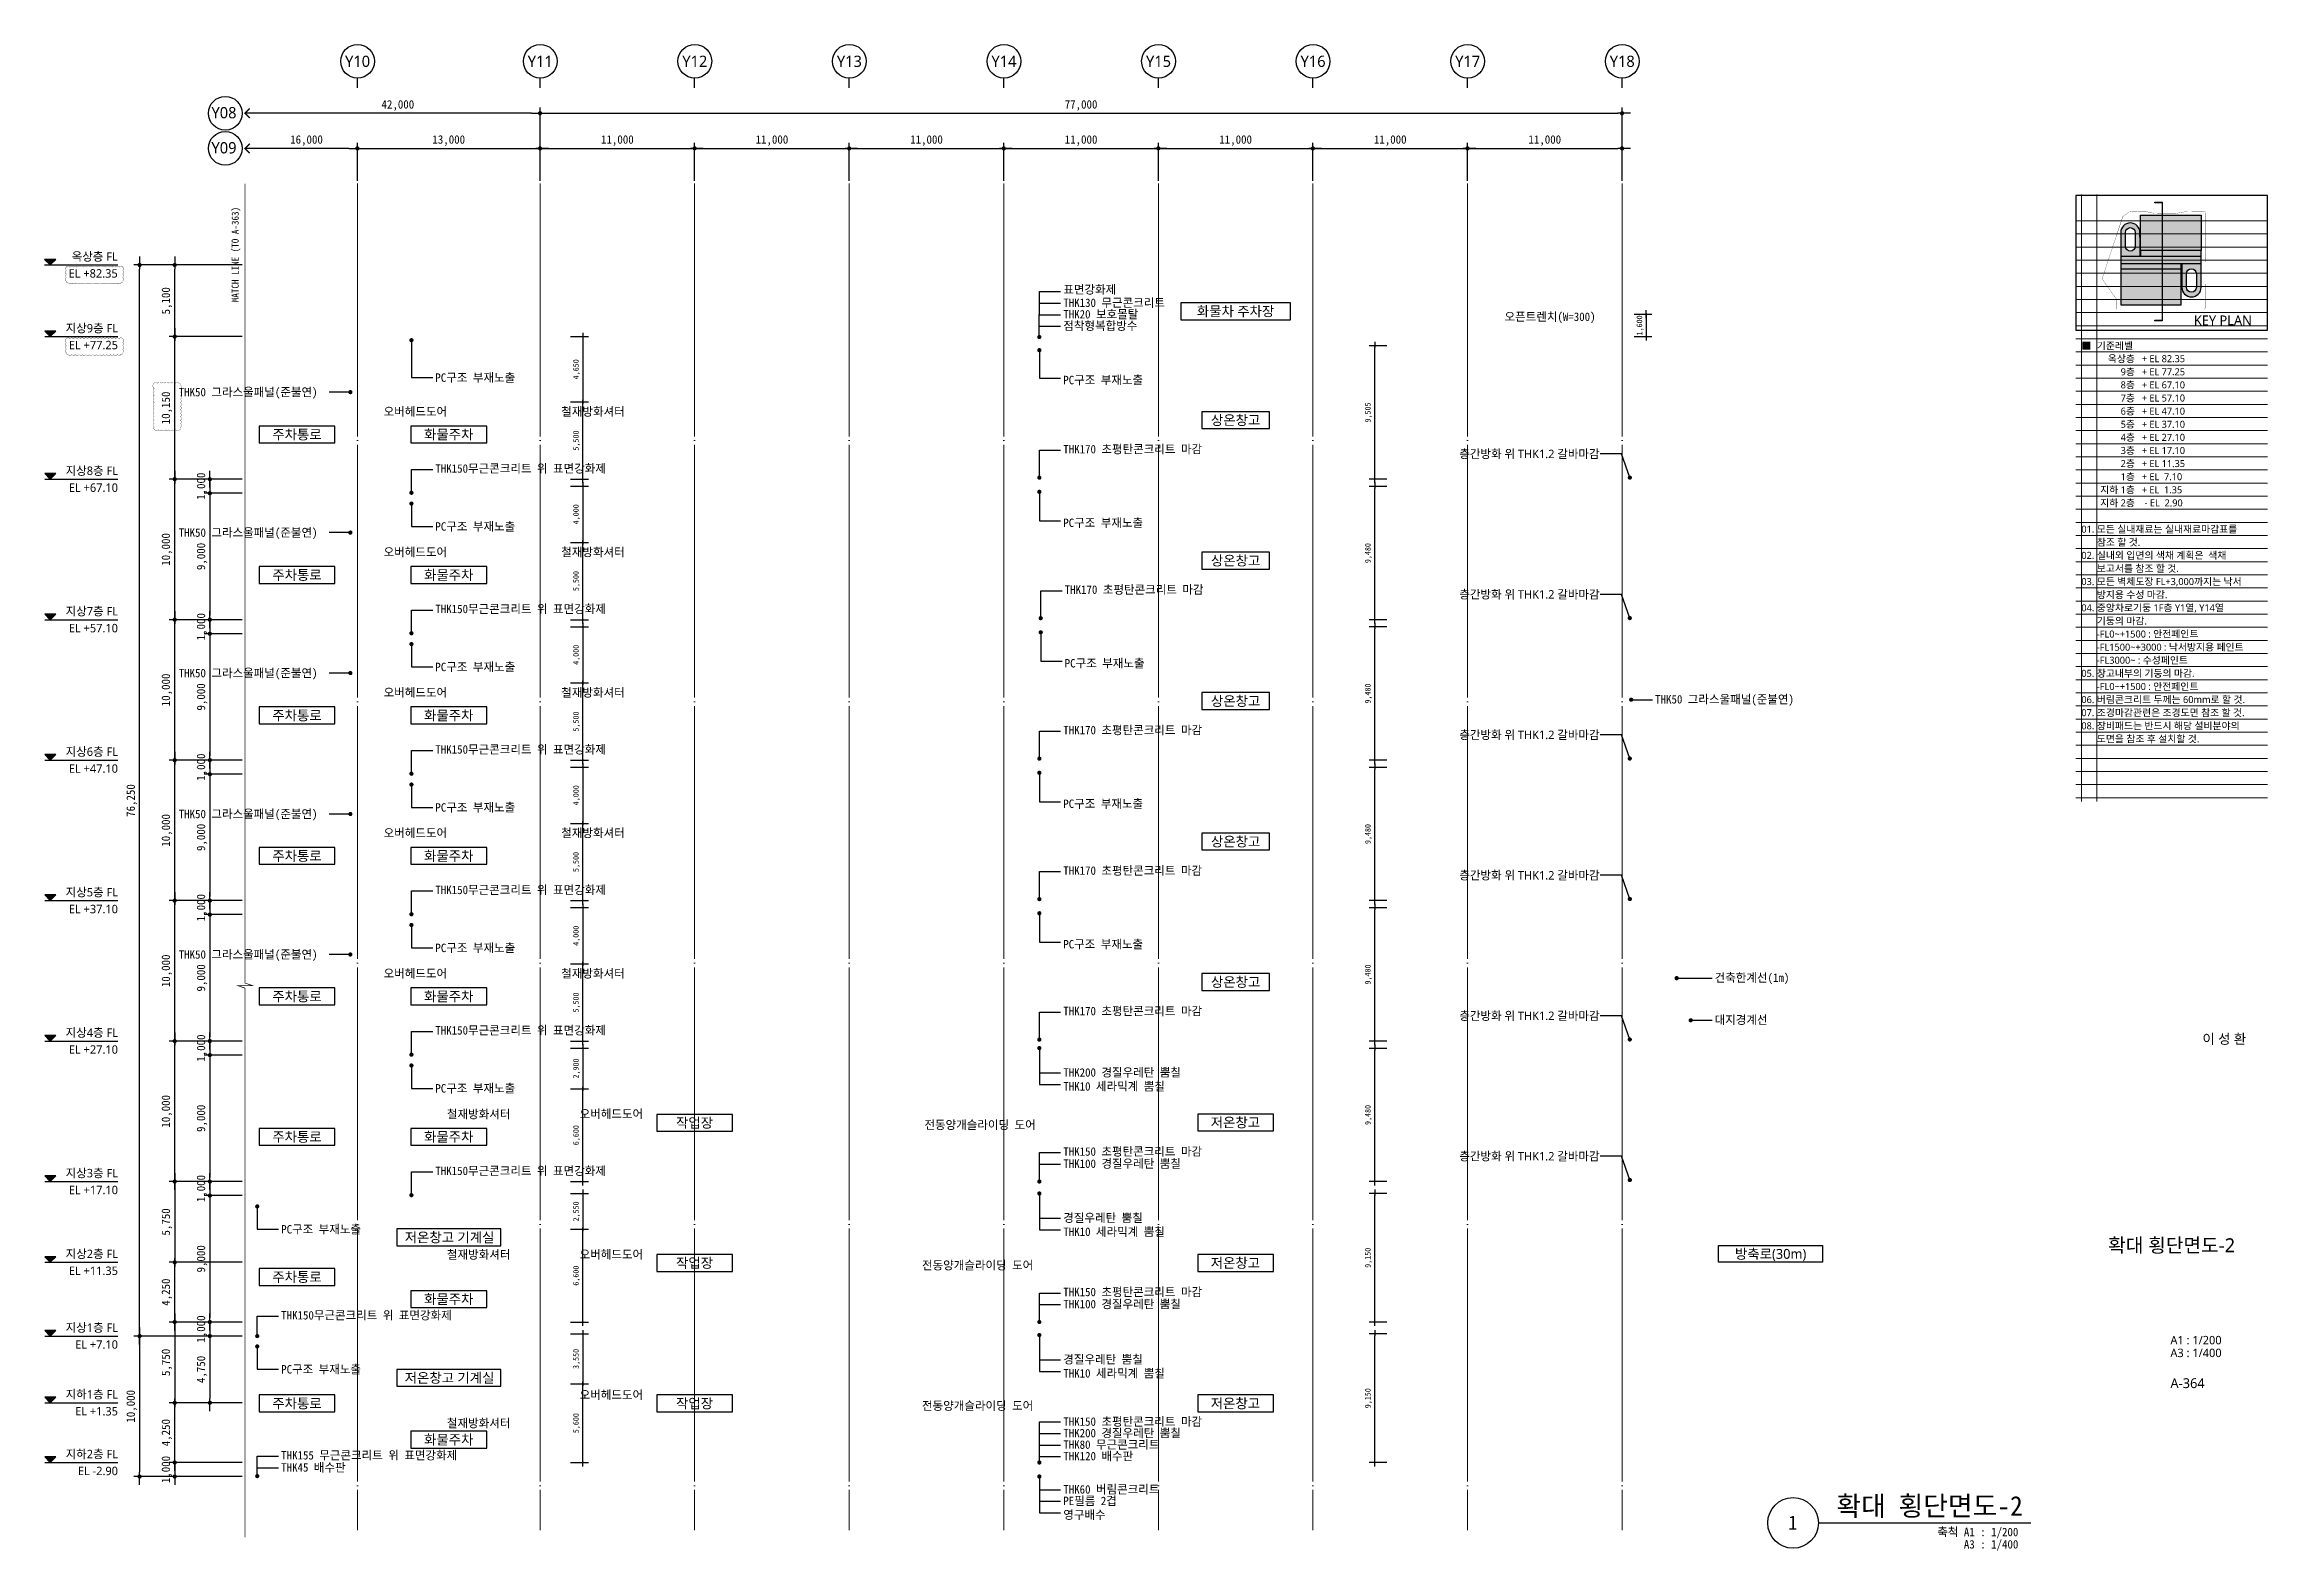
# Model space of a CAD drawing. Header units: inches. Extents: x -1307703 to -645498, y 230939 to 338158.
# Drawn here: x -803703 to -645498, y 230939 to 338158 of the extents above; entities that cross this region are included whole.
import ezdxf
from ezdxf.enums import TextEntityAlignment as Align

# ---------------------------------------------------------------- set-up
doc = ezdxf.new("R2010")
doc.units = ezdxf.units.IN
doc.header["$MEASUREMENT"] = 0
for name, pattern in [('CEN', [62, 60, -1, 0, -1]), ('DASHDOTX2', [2, 1, -0.5, 0, -0.5]), ('PHANTOM', [63.5, 31.75, -6.35, 6.35, -6.35, 6.35, -6.35])]:
    doc.linetypes.add(name, pattern=pattern)
doc.layers.get('0').update_dxf_attribs({"linetype": 'CONTINUOUS'})
for name, color, linetype, lineweight in [('A-BOND-LIN1', 4, 'DASHDOTX2', 25), ('A-BORD-TEXT', 3, 'CONTINUOUS', 25), ('A-CNTL', 1, 'CEN', 15), ('A-DIMS', 7, 'CONTINUOUS', 25), ('A-MKXS-LEAD', 7, 'CONTINUOUS', 25), ('A-MKXS-TEXT1', 3, 'CONTINUOUS', 25), ('A-MKXX-NAME', 3, 'CONTINUOUS', 25), ('A-MKXX-SYMB', 7, 'CONTINUOUS', 25), ('A-XXXX-SYMB', 7, 'CONTINUOUS', 25), ('A-XXXX-TXT1', 3, 'CONTINUOUS', 25), ('A-XXXX-TXT2', 3, 'CONTINUOUS', 25), ('REV-202205', 20, 'CONTINUOUS', 25)]:
    doc.layers.add(name, color=color, linetype=linetype, lineweight=lineweight)
doc.layers.add('A-XXXX-NPLT', color=144, linetype='CONTINUOUS', lineweight=15, plot=False)
for name, color, linetype in [('AA-MARK', 1, 'CONTINUOUS'), ('AA-TEX-3', 3, 'CONTINUOUS'), ('색상', 7, 'CONTINUOUS')]:
    doc.layers.add(name, color=color, linetype=linetype)
doc.styles.add('HY울릉도L', font='')
doc.styles.add('돋움', font='')
doc.styles.add('돋움체', font='')
doc.styles.add('맑은 고딕', font='malgun.ttf')
doc.styles.add('맑은고딕', font='malgun.ttf')
doc.styles.get('HY울릉도L').set_extended_font_data('HYwulM')
doc.styles.get('돋움').set_extended_font_data('DotumChe')
doc.styles.get('돋움체').set_extended_font_data('DotumChe')
doc.dimstyles.new('CDIM', dxfattribs={"dimtxt": 3, "dimasz": 1.5, "dimexe": 2, "dimexo": 1, "dimgap": 1, "dimtad": 1, "dimdec": 0, "dimrnd": 0.5, "dimzin": 0, "dimdsep": 32, "dimlunit": 6, "dimtxsty": 'HY울릉도L', "dimblk1": '_CIDOT', "dimblk2": '_CIDOT', "dimsah": 1, "dimcen": 5.5, "dimclrd": 2, "dimclre": 2, "dimclrt": 7, "dimadec": 0, "dimazin": 0, "dimtfac": 1, "dimtdec": 0, "dimtix": 1, "dimtmove": 2, "dimatfit": 1, "dimldrblk": '_CIDOT', "dimfxl": 1, "dimtolj": 1, "dimtzin": 0, "dimlwd": -1, "dimarcsym": 0})

msp = doc.modelspace()

# ---------------------------------------------------------------- texts
at = {"layer": 'A-BORD-TEXT', "style": '맑은고딕'}
msp.add_text('이 성 환', height=700, dxfattribs=at).set_placement((-647021.1, 267009.5), align=Align.RIGHT)
at = {"layer": 'A-DIMS', "color": 3, "char_height": 600, "attachment_point": 5, "style": '돋움체'}
for s, insert in [('\\A1;42,000', (-778554.5, 333815.2)), ('\\A1;16,000', (-785054.5, 331315.2))]:
    msp.add_mtext(s, dxfattribs=dict(at, insert=insert))
at = {"layer": 'A-MKXS-TEXT1', "style": '돋움체'}
for s, p in [('THK130 무근콘크리트', (-731198.8, 319770.5)), ('표면강화제', (-731198.8, 320712)), ('THK20 보호몰탈', (-731198.8, 318951)), ('점착형복합방수', (-731198.8, 318131.5)), ('THK50 그라스울패널(준불연)', (-794150.3, 313407.2)), ('PC구조 부재노출', (-775884.5, 314439.4)), ('PC구조 부재노출', (-731198.8, 314267.8)), ('오버헤드도어', (-779567.7, 312021.5, -22.8)), ('철재방화셔터', (-766925.1, 312021.5)), ('THK170 초평탄콘크리트 마감', (-731199.7, 309346.1)), ('THK150무근콘크리트 위 표면강화제', (-775885.4, 307971.1)), ('THK50 그라스울패널(준불연)', (-794150.3, 303407.2)), ('PC구조 부재노출', (-775884.5, 303841.9)), ('PC구조 부재노출', (-731198.8, 304104.5)), ('오버헤드도어', (-779567.7, 302021.5, -22.8)), ('철재방화셔터', (-766925.1, 302021.5)), ('THK170 초평탄콘크리트 마감', (-731099.7, 299346.1)), ('THK150무근콘크리트 위 표면강화제', (-775885.4, 297971.1)), ('PC구조 부재노출', (-731098.8, 294104.5)), ('THK50 그라스울패널(준불연)', (-794150.3, 293407.2)), ('PC구조 부재노출', (-775884.5, 293841.9)), ('오버헤드도어', (-779567.7, 292021.5, -22.8)), ('철재방화셔터', (-766925.1, 292021.5)), ('THK50 그라스울패널(준불연)', (-689079.3, 291540.1)), ('THK170 초평탄콘크리트 마감', (-731199.7, 289346.1)), ('THK150무근콘크리트 위 표면강화제', (-775885.4, 287971.1)), ('THK50 그라스울패널(준불연)', (-794150.3, 283373)), ('PC구조 부재노출', (-775884.5, 283841.9)), ('PC구조 부재노출', (-731198.8, 284104.5)), ('오버헤드도어', (-779567.7, 282021.5, -22.8)), ('철재방화셔터', (-766925.1, 282021.5)), ('THK170 초평탄콘크리트 마감', (-731199.7, 279346.1)), ('THK150무근콘크리트 위 표면강화제', (-775885.4, 277971.1)), ('THK50 그라스울패널(준불연)', (-794150.3, 273373)), ('PC구조 부재노출', (-775884.5, 273841.9)), ('PC구조 부재노출', (-731198.8, 274104.5)), ('오버헤드도어', (-779567.7, 272021.5, -22.8)), ('철재방화셔터', (-766925.1, 272021.5)), ('건축한계선(1m)', (-684844, 271719.3)), ('THK170 초평탄콘크리트 마감', (-731199.7, 269346.1)), ('대지경계선', (-684844, 268719.3)), ('THK150무근콘크리트 위 표면강화제', (-775885.4, 267971.1)), ('PC구조 부재노출', (-775884.5, 263841.9)), ('THK200 경질우레탄 뿜칠', (-731198.8, 264975.4)), ('THK10 세라믹계 뿜칠', (-731198.8, 263985.7)), ('오버헤드도어', (-765617.1, 262021.5)), ('전동양개슬라이딩 도어', (-741079.9, 261243.8)), ('THK150 초평탄콘크리트 마감', (-731199.7, 259346.1)), ('THK150무근콘크리트 위 표면강화제', (-775885.4, 257971.1)), ('THK100 경질우레탄 뿜칠', (-731198.8, 258482.2)), ('경질우레탄 뿜칠', (-731198.8, 254625.4)), ('PC구조 부재노출', (-786856.4, 253810)), ('THK10 세라믹계 뿜칠', (-731198.8, 253635.7)), ('오버헤드도어', (-765617.1, 252021.5)), ('전동양개슬라이딩 도어', (-741253.5, 251247.5)), ('THK150 초평탄콘크리트 마감', (-731199.7, 249346.1)), ('THK100 경질우레탄 뿜칠', (-731198.8, 248482.2)), ('THK150무근콘크리트 위 표면강화제', (-786857.3, 247689.2)), ('PC구조 부재노출', (-786856.4, 243841.9)), ('THK10 세라믹계 뿜칠', (-731198.8, 243557.5)), ('경질우레탄 뿜칠', (-731198.8, 244547.2)), ('오버헤드도어', (-765617.1, 242021.5)), ('전동양개슬라이딩 도어', (-741253.5, 241247.5)), ('THK150 초평탄콘크리트 마감', (-731198.8, 240121.2)), ('THK200 경질우레탄 뿜칠', (-731198.8, 239301.7)), ('THK155 무근콘크리트 위 표면강화제', (-786857.3, 237721.1)), ('THK80 무근콘크리트', (-731198.8, 238482.2)), ('THK120 배수판', (-731198.8, 237662.7)), ('THK45 배수판', (-786856.4, 236857.2)), ('THK60 버림콘크리트', (-731198.8, 235294.9)), ('PE필름 2겹', (-731198.8, 234475.4)), ('영구배수', (-731198.8, 233485.7))]:
    msp.add_text(s, height=600, dxfattribs=at).set_placement(p, align=Align.MIDDLE_LEFT)
at = {"layer": 'A-MKXS-TEXT1'}
for s, style, p in [('층간방화 위 THK1.2 갈바마감', '맑은고딕', (-693029.7, 309008)), ('층간방화 위 THK1.2 갈바마감', '맑은고딕', (-693029.7, 299008)), ('층간방화 위 THK1.2 갈바마감', '맑은고딕', (-693029.7, 289008)), ('층간방화 위 THK1.2 갈바마감', '맑은고딕', (-693029.7, 279008)), ('층간방화 위 THK1.2 갈바마감', '맑은고딕', (-693029.7, 269008)), ('철재방화셔터', '돋움체', (-770541.3, 262006.7)), ('층간방화 위 THK1.2 갈바마감', '맑은고딕', (-693029.7, 259008)), ('철재방화셔터', '돋움체', (-770541.3, 252006.7)), ('철재방화셔터', '돋움체', (-770541.3, 240006.7))]:
    msp.add_text(s, height=600, dxfattribs=dict(at, style=style)).set_placement(p, align=Align.MIDDLE_RIGHT)
at = {"layer": 'A-MKXX-NAME', "style": '맑은고딕'}
for s, p in [('화물차 주차장', (-718938.5, 319164.2)), ('상온창고', (-718933.8, 311415.2)), ('주차통로', (-785732.8, 310391.3)), ('화물주차', (-774931.9, 310391.3)), ('주차통로', (-785732.8, 300391.3)), ('화물주차', (-774931.9, 300391.3)), ('상온창고', (-718933.8, 301415.2)), ('상온창고', (-718933.8, 291415.2)), ('주차통로', (-785732.8, 290391.3)), ('화물주차', (-774931.9, 290391.3)), ('상온창고', (-718933.8, 281415.2)), ('주차통로', (-785732.8, 280391.3)), ('화물주차', (-774931.9, 280391.3)), ('주차통로', (-785732.8, 270391.3)), ('화물주차', (-774931.9, 270391.3)), ('상온창고', (-718933.8, 271415.2)), ('작업장', (-757440.4, 261391.3)), ('저온창고', (-718948.5, 261415.2)), ('주차통로', (-785732.8, 260391.3)), ('화물주차', (-774931.9, 260391.3)), ('저온창고 기계실', (-774874.3, 253233.1)), ('작업장', (-757440.4, 251415.2)), ('저온창고', (-718948.5, 251415.2)), ('방축로(30m)', (-680860, 252058.1)), ('주차통로', (-785732.8, 250415.2)), ('화물주차', (-774931.9, 248835)), ('저온창고 기계실', (-774874.3, 243233.1)), ('주차통로', (-785732.8, 241415.2)), ('작업장', (-757440.4, 241415.2)), ('저온창고', (-718948.5, 241415.2)), ('화물주차', (-774931.9, 238835))]:
    msp.add_text(s, height=700, dxfattribs=at).set_placement(p, align=Align.MIDDLE_CENTER)
at = {"layer": 'A-XXXX-TXT1', "style": '맑은고딕'}
for s, p in [('Y10', (-781421.1, 336958.1)), ('Y11', (-768421.1, 336958.1)), ('Y12', (-757421.1, 336958.1)), ('Y13', (-746421.1, 336958.1)), ('Y14', (-735421.1, 336958.1)), ('Y15', (-724421.1, 336958.1)), ('Y16', (-713421.1, 336958.1)), ('Y17', (-702421.1, 336958.1)), ('Y18', (-691421.1, 336958.1))]:
    msp.add_text(s, height=800, dxfattribs=at).set_placement(p, align=Align.MIDDLE_CENTER)
at = {"layer": 'A-XXXX-TXT1'}
for s, height, style, p in [('Y08', 800, '맑은고딕', (-790926.7, 333302.2)), ('Y09', 800, '맑은고딕', (-790926.7, 330802.2)), ('1', 1000, '돋움체', (-679287.3, 232926.4))]:
    msp.add_text(s, height=height, dxfattribs=dict(at, style=style)).set_placement(p, align=Align.MIDDLE)
at = {"layer": 'A-XXXX-TXT1', "style": '돋움체'}
msp.add_text('확대 횡단면도-2', height=1400, dxfattribs=at).set_placement((-662919.8, 232995.6), align=Align.BOTTOM_RIGHT)
for s, p in [('축척 A1 : 1/200', (-663231.3, 232560.4)), ('A3 : 1/400', (-663231.3, 231684.8))]:
    msp.add_text(s, height=600, dxfattribs=at).set_placement(p, align=Align.TOP_RIGHT)
at = {"layer": 'A-XXXX-TXT2', "style": '맑은고딕'}
for s, p in [('옥상층 FL', (-798490, 323058.1)), ('EL +82.35', (-798490, 321858.1)), ('지상9층 FL', (-798472.9, 317958.1)), ('EL +77.25', (-798472.9, 316758.1)), ('지상8층 FL', (-798472.9, 307808.1)), ('EL +67.10', (-798472.9, 306608.1)), ('지상7층 FL', (-798472.9, 297808.1)), ('EL +57.10', (-798472.9, 296608.1)), ('지상6층 FL', (-798472.9, 287808.1)), ('EL +47.10', (-798472.9, 286608.1)), ('지상5층 FL', (-798472.9, 277808.1)), ('EL +37.10', (-798472.9, 276608.1)), ('지상4층 FL', (-798472.9, 267808.1)), ('EL +27.10', (-798472.9, 266608.1)), ('지상3층 FL', (-798472.9, 257808.1)), ('EL +17.10', (-798472.9, 256608.1)), ('지상2층 FL', (-798472.9, 252058.1)), ('EL +11.35', (-798472.9, 250858.1)), ('지상1층 FL', (-798472.9, 246808.1)), ('EL +7.10', (-798472.9, 245608.1)), ('지하1층 FL', (-798472.9, 242058.1)), ('EL +1.35', (-798472.9, 240858.1)), ('지하2층 FL', (-798472.9, 237808.1)), ('EL -2.90', (-798472.9, 236608.1))]:
    msp.add_text(s, height=600, dxfattribs=at).set_placement(p, align=Align.MIDDLE_RIGHT)
at = {"layer": 'A-XXXX-TXT2', "style": '돋움'}
msp.add_text('오픈트렌치(W=300)', height=600, dxfattribs=at).set_placement((-699798.5, 318774.7), align=Align.MIDDLE_LEFT)
msp.add_text('오픈트렌치(W=300)', height=600, dxfattribs=at).set_placement((-699798.5, 318774.7), align=Align.MIDDLE_LEFT)
at = {"layer": 'A-XXXX-TXT2', "style": '맑은고딕'}
for s, height, p in [('KEY PLAN', 700, (-650742.6, 318166.5)), ('A1 : 1/200', 600, (-652409.1, 245618.8)), ('A3 : 1/400', 600, (-652409.1, 244711.8)), ('A-364', 700, (-652409.1, 242504.5))]:
    msp.add_text(s, height=height, dxfattribs=at).set_placement(p)
msp.add_text('확대 횡단면도-2', height=1000, dxfattribs=at).set_placement((-652323.2, 252670), align=Align.MIDDLE_CENTER)
at = {"layer": 'AA-TEX-3', "style": '돋움'}
msp.add_text('MATCH LINE (TO A-363)', height=500, rotation=90, dxfattribs=at).set_placement((-789883.8, 323198.9), align=Align.CENTER)

# ---------------------------------------------------------------- blocks, each defined once
blk = doc.blocks.new('_CIDOT')
at = {"color": 0, "linetype": 'ByBlock'}
blk.add_line((2, 0), (-1, 0), dxfattribs=at)
at = {"color": 0, "linetype": 'ByBlock', "const_width": 0.5}
blk.add_lwpolyline([(-0.25, 0, 1), (0.25, 0, 1)], format="xyb", close=True, dxfattribs=at)
blk = doc.blocks.new('*D25')
at = {"layer": 'A-DIMS', "lineweight": -2, "transparency": 16777216}
for p, q in [((-781433, 328458), (-781433, 331158)), ((-768433, 328458), (-768433, 331158))]:
    blk.add_line(p, q, dxfattribs=at)
at = {"layer": 'A-DIMS', "transparency": 16777216}
blk.add_line((-781133, 330758), (-768733, 330758), dxfattribs=at)
at = {"layer": 'A-DIMS', "transparency": 16777216, "xscale": 300, "yscale": 300, "zscale": 300, "rotation": 180}
blk.add_blockref('_CIDOT', (-781433, 330758), dxfattribs=at)
at = {"layer": 'A-DIMS', "transparency": 16777216, "xscale": 300, "yscale": 300, "zscale": 300}
blk.add_blockref('_CIDOT', (-768433, 330758), dxfattribs=at)
at = {"layer": 'A-DIMS', "color": 3, "transparency": 16777216, "insert": (-774933, 331315), "char_height": 600, "attachment_point": 5, "style": '돋움체'}
blk.add_mtext('\\A1;13,000', dxfattribs=at)
blk = doc.blocks.new('*D26')
at = {"layer": 'A-DIMS', "lineweight": -2, "transparency": 16777216}
for p, q in [((-768433, 328458), (-768433, 331158)), ((-757433, 328458), (-757433, 331158))]:
    blk.add_line(p, q, dxfattribs=at)
at = {"layer": 'A-DIMS', "transparency": 16777216}
blk.add_line((-768133, 330758), (-757733, 330758), dxfattribs=at)
at = {"layer": 'A-DIMS', "transparency": 16777216, "xscale": 300, "yscale": 300, "zscale": 300, "rotation": 180}
blk.add_blockref('_CIDOT', (-768433, 330758), dxfattribs=at)
at = {"layer": 'A-DIMS', "transparency": 16777216, "xscale": 300, "yscale": 300, "zscale": 300}
blk.add_blockref('_CIDOT', (-757433, 330758), dxfattribs=at)
at = {"layer": 'A-DIMS', "color": 3, "transparency": 16777216, "insert": (-762933, 331315), "char_height": 600, "attachment_point": 5, "style": '돋움체'}
blk.add_mtext('\\A1;11,000', dxfattribs=at)
blk = doc.blocks.new('*D27')
at = {"layer": 'A-DIMS', "lineweight": -2, "transparency": 16777216}
for p, q in [((-757433, 328458), (-757433, 331158)), ((-746433, 328458), (-746433, 331158))]:
    blk.add_line(p, q, dxfattribs=at)
at = {"layer": 'A-DIMS', "transparency": 16777216}
blk.add_line((-757133, 330758), (-746733, 330758), dxfattribs=at)
at = {"layer": 'A-DIMS', "transparency": 16777216, "xscale": 300, "yscale": 300, "zscale": 300, "rotation": 180}
blk.add_blockref('_CIDOT', (-757433, 330758), dxfattribs=at)
at = {"layer": 'A-DIMS', "transparency": 16777216, "xscale": 300, "yscale": 300, "zscale": 300}
blk.add_blockref('_CIDOT', (-746433, 330758), dxfattribs=at)
at = {"layer": 'A-DIMS', "color": 3, "transparency": 16777216, "insert": (-751933, 331315), "char_height": 600, "attachment_point": 5, "style": '돋움체'}
blk.add_mtext('\\A1;11,000', dxfattribs=at)
blk = doc.blocks.new('*D28')
at = {"layer": 'A-DIMS', "lineweight": -2, "transparency": 16777216}
for p, q in [((-746433, 328458), (-746433, 331158)), ((-735433, 328458), (-735433, 331158))]:
    blk.add_line(p, q, dxfattribs=at)
at = {"layer": 'A-DIMS', "transparency": 16777216}
blk.add_line((-746133, 330758), (-735733, 330758), dxfattribs=at)
at = {"layer": 'A-DIMS', "transparency": 16777216, "xscale": 300, "yscale": 300, "zscale": 300, "rotation": 180}
blk.add_blockref('_CIDOT', (-746433, 330758), dxfattribs=at)
at = {"layer": 'A-DIMS', "transparency": 16777216, "xscale": 300, "yscale": 300, "zscale": 300}
blk.add_blockref('_CIDOT', (-735433, 330758), dxfattribs=at)
at = {"layer": 'A-DIMS', "color": 3, "transparency": 16777216, "insert": (-740933, 331315), "char_height": 600, "attachment_point": 5, "style": '돋움체'}
blk.add_mtext('\\A1;11,000', dxfattribs=at)
blk = doc.blocks.new('*D29')
at = {"layer": 'A-DIMS', "lineweight": -2, "transparency": 16777216}
for p, q in [((-735433, 328458), (-735433, 331158)), ((-724433, 328458), (-724433, 331158))]:
    blk.add_line(p, q, dxfattribs=at)
at = {"layer": 'A-DIMS', "transparency": 16777216}
blk.add_line((-735133, 330758), (-724733, 330758), dxfattribs=at)
at = {"layer": 'A-DIMS', "transparency": 16777216, "xscale": 300, "yscale": 300, "zscale": 300, "rotation": 180}
blk.add_blockref('_CIDOT', (-735433, 330758), dxfattribs=at)
at = {"layer": 'A-DIMS', "transparency": 16777216, "xscale": 300, "yscale": 300, "zscale": 300}
blk.add_blockref('_CIDOT', (-724433, 330758), dxfattribs=at)
at = {"layer": 'A-DIMS', "color": 3, "transparency": 16777216, "insert": (-729933, 331315), "char_height": 600, "attachment_point": 5, "style": '돋움체'}
blk.add_mtext('\\A1;11,000', dxfattribs=at)
blk = doc.blocks.new('*D30')
at = {"layer": 'A-DIMS', "lineweight": -2, "transparency": 16777216}
for p, q in [((-724433, 328458), (-724433, 331158)), ((-713433, 328458), (-713433, 331158))]:
    blk.add_line(p, q, dxfattribs=at)
at = {"layer": 'A-DIMS', "transparency": 16777216}
blk.add_line((-724133, 330758), (-713733, 330758), dxfattribs=at)
at = {"layer": 'A-DIMS', "transparency": 16777216, "xscale": 300, "yscale": 300, "zscale": 300, "rotation": 180}
blk.add_blockref('_CIDOT', (-724433, 330758), dxfattribs=at)
at = {"layer": 'A-DIMS', "transparency": 16777216, "xscale": 300, "yscale": 300, "zscale": 300}
blk.add_blockref('_CIDOT', (-713433, 330758), dxfattribs=at)
at = {"layer": 'A-DIMS', "color": 3, "transparency": 16777216, "insert": (-718933, 331315), "char_height": 600, "attachment_point": 5, "style": '돋움체'}
blk.add_mtext('\\A1;11,000', dxfattribs=at)
blk = doc.blocks.new('*D31')
at = {"layer": 'A-DIMS', "lineweight": -2, "transparency": 16777216}
for p, q in [((-713433, 328458), (-713433, 331158)), ((-702433, 328458), (-702433, 331158))]:
    blk.add_line(p, q, dxfattribs=at)
at = {"layer": 'A-DIMS', "transparency": 16777216}
blk.add_line((-713133, 330758), (-702733, 330758), dxfattribs=at)
at = {"layer": 'A-DIMS', "transparency": 16777216, "xscale": 300, "yscale": 300, "zscale": 300, "rotation": 180}
blk.add_blockref('_CIDOT', (-713433, 330758), dxfattribs=at)
at = {"layer": 'A-DIMS', "transparency": 16777216, "xscale": 300, "yscale": 300, "zscale": 300}
blk.add_blockref('_CIDOT', (-702433, 330758), dxfattribs=at)
at = {"layer": 'A-DIMS', "color": 3, "transparency": 16777216, "insert": (-707933, 331315), "char_height": 600, "attachment_point": 5, "style": '돋움체'}
blk.add_mtext('\\A1;11,000', dxfattribs=at)
blk = doc.blocks.new('*D32')
at = {"layer": 'A-DIMS', "lineweight": -2, "transparency": 16777216}
for p, q in [((-702433, 328458), (-702433, 331158)), ((-691433, 328458), (-691433, 331158))]:
    blk.add_line(p, q, dxfattribs=at)
at = {"layer": 'A-DIMS', "transparency": 16777216}
blk.add_line((-702133, 330758), (-691733, 330758), dxfattribs=at)
at = {"layer": 'A-DIMS', "transparency": 16777216, "xscale": 300, "yscale": 300, "zscale": 300, "rotation": 180}
blk.add_blockref('_CIDOT', (-702433, 330758), dxfattribs=at)
at = {"layer": 'A-DIMS', "transparency": 16777216, "xscale": 300, "yscale": 300, "zscale": 300}
blk.add_blockref('_CIDOT', (-691433, 330758), dxfattribs=at)
at = {"layer": 'A-DIMS', "color": 3, "transparency": 16777216, "insert": (-696933, 331315), "char_height": 600, "attachment_point": 5, "style": '돋움체'}
blk.add_mtext('\\A1;11,000', dxfattribs=at)
blk = doc.blocks.new('*D44')
at = {"layer": 'A-DIMS', "lineweight": -2, "transparency": 16777216}
for p, q in [((-768433, 328458), (-768433, 333658)), ((-691433, 328458), (-691433, 333658))]:
    blk.add_line(p, q, dxfattribs=at)
at = {"layer": 'A-DIMS', "transparency": 16777216}
blk.add_line((-768133, 333258), (-691733, 333258), dxfattribs=at)
at = {"layer": 'A-DIMS', "transparency": 16777216, "xscale": 300, "yscale": 300, "zscale": 300, "rotation": 180}
blk.add_blockref('_CIDOT', (-768433, 333258), dxfattribs=at)
at = {"layer": 'A-DIMS', "transparency": 16777216, "xscale": 300, "yscale": 300, "zscale": 300}
blk.add_blockref('_CIDOT', (-691433, 333258), dxfattribs=at)
at = {"layer": 'A-DIMS', "color": 3, "transparency": 16777216, "insert": (-729933, 333815), "char_height": 600, "attachment_point": 5, "style": '돋움체'}
blk.add_mtext('\\A1;77,000', dxfattribs=at)
blk = doc.blocks.new('*D125')
at = {"layer": 'A-DIMS', "lineweight": -2, "transparency": 16777216}
for p, q in [((-789633, 247208), (-794833, 247208)), ((-789633, 241458), (-794833, 241458))]:
    blk.add_line(p, q, dxfattribs=at)
at = {"layer": 'A-DIMS', "transparency": 16777216}
blk.add_line((-794433, 246908), (-794433, 241758), dxfattribs=at)
at = {"layer": 'A-DIMS', "transparency": 16777216, "xscale": 300, "yscale": 300, "zscale": 300}
for p, rotation in [((-794433, 247208), 90), ((-794433, 241458), 270)]:
    blk.add_blockref('_CIDOT', p, dxfattribs=dict(at, rotation=rotation))
at = {"layer": 'A-DIMS', "color": 3, "transparency": 16777216, "insert": (-794990, 244333), "char_height": 600, "attachment_point": 5, "rotation": 90, "style": '돋움체'}
blk.add_mtext('\\A1;5,750', dxfattribs=at)
blk = doc.blocks.new('*D126')
at = {"layer": 'A-DIMS', "lineweight": -2, "transparency": 16777216}
for p, q in [((-789633, 251458), (-794833, 251458)), ((-789633, 247208), (-794833, 247208))]:
    blk.add_line(p, q, dxfattribs=at)
at = {"layer": 'A-DIMS', "transparency": 16777216}
blk.add_line((-794433, 247508), (-794433, 251158), dxfattribs=at)
at = {"layer": 'A-DIMS', "transparency": 16777216, "xscale": 300, "yscale": 300, "zscale": 300}
for p, rotation in [((-794433, 251458), 90), ((-794433, 247208), 270)]:
    blk.add_blockref('_CIDOT', p, dxfattribs=dict(at, rotation=rotation))
at = {"layer": 'A-DIMS', "color": 3, "transparency": 16777216, "insert": (-794990, 249333), "char_height": 600, "attachment_point": 5, "rotation": 90, "style": '돋움체'}
blk.add_mtext('\\A1;4,250', dxfattribs=at)
blk = doc.blocks.new('*D127')
at = {"layer": 'A-DIMS', "lineweight": -2, "transparency": 16777216}
for p, q in [((-789633, 267208), (-794833, 267208)), ((-789633, 257208), (-794833, 257208))]:
    blk.add_line(p, q, dxfattribs=at)
at = {"layer": 'A-DIMS', "transparency": 16777216}
blk.add_line((-794433, 257508), (-794433, 266908), dxfattribs=at)
at = {"layer": 'A-DIMS', "transparency": 16777216, "xscale": 300, "yscale": 300, "zscale": 300}
for p, rotation in [((-794433, 267208), 90), ((-794433, 257208), 270)]:
    blk.add_blockref('_CIDOT', p, dxfattribs=dict(at, rotation=rotation))
at = {"layer": 'A-DIMS', "color": 3, "transparency": 16777216, "insert": (-794990, 262208), "char_height": 600, "attachment_point": 5, "rotation": 90, "style": '돋움체'}
blk.add_mtext('\\A1;10,000', dxfattribs=at)
blk = doc.blocks.new('*D128')
at = {"layer": 'A-DIMS', "lineweight": -2, "transparency": 16777216}
for p, q in [((-789633, 277208), (-794833, 277208)), ((-789633, 267208), (-794833, 267208))]:
    blk.add_line(p, q, dxfattribs=at)
at = {"layer": 'A-DIMS', "transparency": 16777216}
blk.add_line((-794433, 267508), (-794433, 276908), dxfattribs=at)
at = {"layer": 'A-DIMS', "transparency": 16777216, "xscale": 300, "yscale": 300, "zscale": 300}
for p, rotation in [((-794433, 277208), 90), ((-794433, 267208), 270)]:
    blk.add_blockref('_CIDOT', p, dxfattribs=dict(at, rotation=rotation))
at = {"layer": 'A-DIMS', "color": 3, "transparency": 16777216, "insert": (-794990, 272208), "char_height": 600, "attachment_point": 5, "rotation": 90, "style": '돋움체'}
blk.add_mtext('\\A1;10,000', dxfattribs=at)
blk = doc.blocks.new('*D129')
at = {"layer": 'A-DIMS', "lineweight": -2, "transparency": 16777216}
for p, q in [((-789633, 287208), (-794833, 287208)), ((-789633, 277208), (-794833, 277208))]:
    blk.add_line(p, q, dxfattribs=at)
at = {"layer": 'A-DIMS', "transparency": 16777216}
blk.add_line((-794433, 277508), (-794433, 286908), dxfattribs=at)
at = {"layer": 'A-DIMS', "transparency": 16777216, "xscale": 300, "yscale": 300, "zscale": 300}
for p, rotation in [((-794433, 287208), 90), ((-794433, 277208), 270)]:
    blk.add_blockref('_CIDOT', p, dxfattribs=dict(at, rotation=rotation))
at = {"layer": 'A-DIMS', "color": 3, "transparency": 16777216, "insert": (-794990, 282208), "char_height": 600, "attachment_point": 5, "rotation": 90, "style": '돋움체'}
blk.add_mtext('\\A1;10,000', dxfattribs=at)
blk = doc.blocks.new('*D130')
at = {"layer": 'A-DIMS', "lineweight": -2, "transparency": 16777216}
for p, q in [((-789633, 297208), (-794833, 297208)), ((-789633, 287208), (-794833, 287208))]:
    blk.add_line(p, q, dxfattribs=at)
at = {"layer": 'A-DIMS', "transparency": 16777216}
blk.add_line((-794433, 287508), (-794433, 296908), dxfattribs=at)
at = {"layer": 'A-DIMS', "transparency": 16777216, "xscale": 300, "yscale": 300, "zscale": 300}
for p, rotation in [((-794433, 297208), 90), ((-794433, 287208), 270)]:
    blk.add_blockref('_CIDOT', p, dxfattribs=dict(at, rotation=rotation))
at = {"layer": 'A-DIMS', "color": 3, "transparency": 16777216, "insert": (-794990, 292208), "char_height": 600, "attachment_point": 5, "rotation": 90, "style": '돋움체'}
blk.add_mtext('\\A1;10,000', dxfattribs=at)
blk = doc.blocks.new('*D131')
at = {"layer": 'A-DIMS', "lineweight": -2, "transparency": 16777216}
for p, q in [((-789633, 307208), (-794833, 307208)), ((-789633, 297208), (-794833, 297208))]:
    blk.add_line(p, q, dxfattribs=at)
at = {"layer": 'A-DIMS', "transparency": 16777216}
blk.add_line((-794433, 297508), (-794433, 306908), dxfattribs=at)
at = {"layer": 'A-DIMS', "transparency": 16777216, "xscale": 300, "yscale": 300, "zscale": 300}
for p, rotation in [((-794433, 307208), 90), ((-794433, 297208), 270)]:
    blk.add_blockref('_CIDOT', p, dxfattribs=dict(at, rotation=rotation))
at = {"layer": 'A-DIMS', "color": 3, "transparency": 16777216, "insert": (-794990, 302208), "char_height": 600, "attachment_point": 5, "rotation": 90, "style": '돋움체'}
blk.add_mtext('\\A1;10,000', dxfattribs=at)
blk = doc.blocks.new('*D132')
at = {"layer": 'A-DIMS', "lineweight": -2, "transparency": 16777216}
for p, q in [((-789633, 322458), (-797333, 322458)), ((-789633, 246208), (-797333, 246208))]:
    blk.add_line(p, q, dxfattribs=at)
at = {"layer": 'A-DIMS', "transparency": 16777216}
blk.add_line((-796933, 246508), (-796933, 322158), dxfattribs=at)
at = {"layer": 'A-DIMS', "transparency": 16777216, "xscale": 300, "yscale": 300, "zscale": 300}
for p, rotation in [((-796933, 322458), 90), ((-796933, 246208), 270)]:
    blk.add_blockref('_CIDOT', p, dxfattribs=dict(at, rotation=rotation))
at = {"layer": 'A-DIMS', "color": 3, "transparency": 16777216, "insert": (-797490, 284333), "char_height": 600, "attachment_point": 5, "rotation": 90, "style": '돋움체'}
blk.add_mtext('\\A1;76,250', dxfattribs=at)
blk = doc.blocks.new('*D133')
at = {"layer": 'A-DIMS', "lineweight": -2, "transparency": 16777216}
for p, q in [((-789633, 317358), (-794833, 317358)), ((-789633, 307208), (-794833, 307208))]:
    blk.add_line(p, q, dxfattribs=at)
at = {"layer": 'A-DIMS', "transparency": 16777216}
blk.add_line((-794433, 307508), (-794433, 317058), dxfattribs=at)
at = {"layer": 'A-DIMS', "transparency": 16777216, "xscale": 300, "yscale": 300, "zscale": 300}
for p, rotation in [((-794433, 317358), 90), ((-794433, 307208), 270)]:
    blk.add_blockref('_CIDOT', p, dxfattribs=dict(at, rotation=rotation))
at = {"layer": 'A-DIMS', "color": 3, "transparency": 16777216, "insert": (-794990, 312283), "char_height": 600, "attachment_point": 5, "rotation": 90, "style": '돋움체'}
blk.add_mtext('\\A1;10,150', dxfattribs=at)
blk = doc.blocks.new('*D134')
at = {"layer": 'A-DIMS', "lineweight": -2, "transparency": 16777216}
for p, q in [((-789633, 322458), (-794833, 322458)), ((-789633, 317358), (-794833, 317358))]:
    blk.add_line(p, q, dxfattribs=at)
at = {"layer": 'A-DIMS', "transparency": 16777216}
blk.add_line((-794433, 317658), (-794433, 322158), dxfattribs=at)
at = {"layer": 'A-DIMS', "transparency": 16777216, "xscale": 300, "yscale": 300, "zscale": 300}
for p, rotation in [((-794433, 322458), 90), ((-794433, 317358), 270)]:
    blk.add_blockref('_CIDOT', p, dxfattribs=dict(at, rotation=rotation))
at = {"layer": 'A-DIMS', "color": 3, "transparency": 16777216, "insert": (-794990, 319908), "char_height": 600, "attachment_point": 5, "rotation": 90, "style": '돋움체'}
blk.add_mtext('\\A1;5,100', dxfattribs=at)
blk = doc.blocks.new('*D135')
at = {"layer": 'A-DIMS', "lineweight": -2, "transparency": 16777216}
for p, q in [((-789633, 257208), (-794833, 257208)), ((-789633, 251458), (-794833, 251458))]:
    blk.add_line(p, q, dxfattribs=at)
at = {"layer": 'A-DIMS', "transparency": 16777216}
blk.add_line((-794433, 256908), (-794433, 251758), dxfattribs=at)
at = {"layer": 'A-DIMS', "transparency": 16777216, "xscale": 300, "yscale": 300, "zscale": 300}
for p, rotation in [((-794433, 257208), 90), ((-794433, 251458), 270)]:
    blk.add_blockref('_CIDOT', p, dxfattribs=dict(at, rotation=rotation))
at = {"layer": 'A-DIMS', "color": 3, "transparency": 16777216, "insert": (-794990, 254333), "char_height": 600, "attachment_point": 5, "rotation": 90, "style": '돋움체'}
blk.add_mtext('\\A1;5,750', dxfattribs=at)
blk = doc.blocks.new('*D136')
at = {"layer": 'A-DIMS', "lineweight": -2, "transparency": 16777216}
for p, q in [((-789633, 241458), (-794833, 241458)), ((-789633, 237208), (-794833, 237208))]:
    blk.add_line(p, q, dxfattribs=at)
at = {"layer": 'A-DIMS', "transparency": 16777216}
blk.add_line((-794433, 237508), (-794433, 241158), dxfattribs=at)
at = {"layer": 'A-DIMS', "transparency": 16777216, "xscale": 300, "yscale": 300, "zscale": 300}
for p, rotation in [((-794433, 241458), 90), ((-794433, 237208), 270)]:
    blk.add_blockref('_CIDOT', p, dxfattribs=dict(at, rotation=rotation))
at = {"layer": 'A-DIMS', "color": 3, "transparency": 16777216, "insert": (-794990, 239333), "char_height": 600, "attachment_point": 5, "rotation": 90, "style": '돋움체'}
blk.add_mtext('\\A1;4,250', dxfattribs=at)
blk = doc.blocks.new('*D137')
at = {"layer": 'A-DIMS', "transparency": 16777216}
for p, q in [((-794433, 237508), (-794433, 237808)), ((-794433, 237208), (-794433, 236208)), ((-794433, 235908), (-794433, 235608))]:
    blk.add_line(p, q, dxfattribs=at)
at = {"layer": 'A-DIMS', "lineweight": -2, "transparency": 16777216}
for p, q in [((-789633, 237208), (-794833, 237208)), ((-789633, 236208), (-794833, 236208))]:
    blk.add_line(p, q, dxfattribs=at)
at = {"layer": 'A-DIMS', "transparency": 16777216, "xscale": 300, "yscale": 300, "zscale": 300}
for p, rotation in [((-794433, 237208), 270), ((-794433, 236208), 90)]:
    blk.add_blockref('_CIDOT', p, dxfattribs=dict(at, rotation=rotation))
at = {"layer": 'A-DIMS', "color": 3, "transparency": 16777216, "insert": (-794990, 236708), "char_height": 600, "attachment_point": 5, "rotation": 90, "style": '돋움체'}
blk.add_mtext('\\A1;1,000', dxfattribs=at)
blk = doc.blocks.new('*D138')
at = {"layer": 'A-DIMS', "lineweight": -2, "transparency": 16777216}
for p, q in [((-789633, 246208), (-797333, 246208)), ((-789633, 236208), (-797333, 236208))]:
    blk.add_line(p, q, dxfattribs=at)
at = {"layer": 'A-DIMS', "transparency": 16777216}
blk.add_line((-796933, 245908), (-796933, 236508), dxfattribs=at)
at = {"layer": 'A-DIMS', "transparency": 16777216, "xscale": 300, "yscale": 300, "zscale": 300}
for p, rotation in [((-796933, 246208), 90), ((-796933, 236208), 270)]:
    blk.add_blockref('_CIDOT', p, dxfattribs=dict(at, rotation=rotation))
at = {"layer": 'A-DIMS', "color": 3, "transparency": 16777216, "insert": (-797490, 241208), "char_height": 600, "attachment_point": 5, "rotation": 90, "style": '돋움체'}
blk.add_mtext('\\A1;10,000', dxfattribs=at)
blk = doc.blocks.new('*D139')
at = {"layer": 'A-DIMS', "lineweight": -2, "transparency": 16777216}
for p, q in [((-789633, 307208), (-792333, 307208)), ((-789633, 306208), (-792333, 306208))]:
    blk.add_line(p, q, dxfattribs=at)
at = {"layer": 'A-DIMS', "transparency": 16777216}
for p, q in [((-791933, 307508), (-791933, 307808)), ((-791933, 307208), (-791933, 306208)), ((-791933, 305908), (-791933, 305608))]:
    blk.add_line(p, q, dxfattribs=at)
at = {"layer": 'A-DIMS', "transparency": 16777216, "xscale": 300, "yscale": 300, "zscale": 300}
for p, rotation in [((-791933, 307208), 270), ((-791933, 306208), 90)]:
    blk.add_blockref('_CIDOT', p, dxfattribs=dict(at, rotation=rotation))
at = {"layer": 'A-DIMS', "color": 3, "transparency": 16777216, "insert": (-792490, 306708), "char_height": 600, "attachment_point": 5, "rotation": 90, "style": '돋움체'}
blk.add_mtext('\\A1;1,000', dxfattribs=at)
blk = doc.blocks.new('*D140')
at = {"layer": 'A-DIMS', "lineweight": -2, "transparency": 16777216}
for p, q in [((-789633, 306208), (-792333, 306208)), ((-789633, 297208), (-792333, 297208))]:
    blk.add_line(p, q, dxfattribs=at)
at = {"layer": 'A-DIMS', "transparency": 16777216}
blk.add_line((-791933, 305908), (-791933, 297508), dxfattribs=at)
at = {"layer": 'A-DIMS', "transparency": 16777216, "xscale": 300, "yscale": 300, "zscale": 300}
for p, rotation in [((-791933, 306208), 90), ((-791933, 297208), 270)]:
    blk.add_blockref('_CIDOT', p, dxfattribs=dict(at, rotation=rotation))
at = {"layer": 'A-DIMS', "color": 3, "transparency": 16777216, "insert": (-792490, 301708), "char_height": 600, "attachment_point": 5, "rotation": 90, "style": '돋움체'}
blk.add_mtext('\\A1;9,000', dxfattribs=at)
blk = doc.blocks.new('*D141')
at = {"layer": 'A-DIMS', "transparency": 16777216}
for p, q in [((-791933, 297508), (-791933, 297808)), ((-791933, 297208), (-791933, 296208)), ((-791933, 295908), (-791933, 295608))]:
    blk.add_line(p, q, dxfattribs=at)
at = {"layer": 'A-DIMS', "lineweight": -2, "transparency": 16777216}
for p, q in [((-789633, 297208), (-792333, 297208)), ((-789633, 296208), (-792333, 296208))]:
    blk.add_line(p, q, dxfattribs=at)
at = {"layer": 'A-DIMS', "transparency": 16777216, "xscale": 300, "yscale": 300, "zscale": 300}
for p, rotation in [((-791933, 297208), 270), ((-791933, 296208), 90)]:
    blk.add_blockref('_CIDOT', p, dxfattribs=dict(at, rotation=rotation))
at = {"layer": 'A-DIMS', "color": 3, "transparency": 16777216, "insert": (-792490, 296708), "char_height": 600, "attachment_point": 5, "rotation": 90, "style": '돋움체'}
blk.add_mtext('\\A1;1,000', dxfattribs=at)
blk = doc.blocks.new('*D142')
at = {"layer": 'A-DIMS', "lineweight": -2, "transparency": 16777216}
for p, q in [((-789633, 296208), (-792333, 296208)), ((-789633, 287208), (-792333, 287208))]:
    blk.add_line(p, q, dxfattribs=at)
at = {"layer": 'A-DIMS', "transparency": 16777216}
blk.add_line((-791933, 295908), (-791933, 287508), dxfattribs=at)
at = {"layer": 'A-DIMS', "transparency": 16777216, "xscale": 300, "yscale": 300, "zscale": 300}
for p, rotation in [((-791933, 296208), 90), ((-791933, 287208), 270)]:
    blk.add_blockref('_CIDOT', p, dxfattribs=dict(at, rotation=rotation))
at = {"layer": 'A-DIMS', "color": 3, "transparency": 16777216, "insert": (-792490, 291708), "char_height": 600, "attachment_point": 5, "rotation": 90, "style": '돋움체'}
blk.add_mtext('\\A1;9,000', dxfattribs=at)
blk = doc.blocks.new('*D143')
at = {"layer": 'A-DIMS', "lineweight": -2, "transparency": 16777216}
for p, q in [((-789633, 287208), (-792333, 287208)), ((-789633, 286208), (-792333, 286208))]:
    blk.add_line(p, q, dxfattribs=at)
at = {"layer": 'A-DIMS', "transparency": 16777216}
for p, q in [((-791933, 287508), (-791933, 287808)), ((-791933, 287208), (-791933, 286208)), ((-791933, 285908), (-791933, 285608))]:
    blk.add_line(p, q, dxfattribs=at)
at = {"layer": 'A-DIMS', "transparency": 16777216, "xscale": 300, "yscale": 300, "zscale": 300}
for p, rotation in [((-791933, 287208), 270), ((-791933, 286208), 90)]:
    blk.add_blockref('_CIDOT', p, dxfattribs=dict(at, rotation=rotation))
at = {"layer": 'A-DIMS', "color": 3, "transparency": 16777216, "insert": (-792490, 286708), "char_height": 600, "attachment_point": 5, "rotation": 90, "style": '돋움체'}
blk.add_mtext('\\A1;1,000', dxfattribs=at)
blk = doc.blocks.new('*D144')
at = {"layer": 'A-DIMS', "lineweight": -2, "transparency": 16777216}
for p, q in [((-789633, 286208), (-792333, 286208)), ((-789633, 277208), (-792333, 277208))]:
    blk.add_line(p, q, dxfattribs=at)
at = {"layer": 'A-DIMS', "transparency": 16777216}
blk.add_line((-791933, 285908), (-791933, 277508), dxfattribs=at)
at = {"layer": 'A-DIMS', "transparency": 16777216, "xscale": 300, "yscale": 300, "zscale": 300}
for p, rotation in [((-791933, 286208), 90), ((-791933, 277208), 270)]:
    blk.add_blockref('_CIDOT', p, dxfattribs=dict(at, rotation=rotation))
at = {"layer": 'A-DIMS', "color": 3, "transparency": 16777216, "insert": (-792490, 281708), "char_height": 600, "attachment_point": 5, "rotation": 90, "style": '돋움체'}
blk.add_mtext('\\A1;9,000', dxfattribs=at)
blk = doc.blocks.new('*D145')
at = {"layer": 'A-DIMS', "lineweight": -2, "transparency": 16777216}
for p, q in [((-789633, 277208), (-792333, 277208)), ((-789633, 276208), (-792333, 276208))]:
    blk.add_line(p, q, dxfattribs=at)
at = {"layer": 'A-DIMS', "transparency": 16777216}
for p, q in [((-791933, 277508), (-791933, 277808)), ((-791933, 277208), (-791933, 276208)), ((-791933, 275908), (-791933, 275608))]:
    blk.add_line(p, q, dxfattribs=at)
at = {"layer": 'A-DIMS', "transparency": 16777216, "xscale": 300, "yscale": 300, "zscale": 300}
for p, rotation in [((-791933, 277208), 270), ((-791933, 276208), 90)]:
    blk.add_blockref('_CIDOT', p, dxfattribs=dict(at, rotation=rotation))
at = {"layer": 'A-DIMS', "color": 3, "transparency": 16777216, "insert": (-792490, 276708), "char_height": 600, "attachment_point": 5, "rotation": 90, "style": '돋움체'}
blk.add_mtext('\\A1;1,000', dxfattribs=at)
blk = doc.blocks.new('*D146')
at = {"layer": 'A-DIMS', "lineweight": -2, "transparency": 16777216}
for p, q in [((-789633, 276208), (-792333, 276208)), ((-789633, 267208), (-792333, 267208))]:
    blk.add_line(p, q, dxfattribs=at)
at = {"layer": 'A-DIMS', "transparency": 16777216}
blk.add_line((-791933, 275908), (-791933, 267508), dxfattribs=at)
at = {"layer": 'A-DIMS', "transparency": 16777216, "xscale": 300, "yscale": 300, "zscale": 300}
for p, rotation in [((-791933, 276208), 90), ((-791933, 267208), 270)]:
    blk.add_blockref('_CIDOT', p, dxfattribs=dict(at, rotation=rotation))
at = {"layer": 'A-DIMS', "color": 3, "transparency": 16777216, "insert": (-792490, 271708), "char_height": 600, "attachment_point": 5, "rotation": 90, "style": '돋움체'}
blk.add_mtext('\\A1;9,000', dxfattribs=at)
blk = doc.blocks.new('*D147')
at = {"layer": 'A-DIMS', "transparency": 16777216}
for p, q in [((-791933, 267508), (-791933, 267808)), ((-791933, 267208), (-791933, 266208)), ((-791933, 265908), (-791933, 265608))]:
    blk.add_line(p, q, dxfattribs=at)
at = {"layer": 'A-DIMS', "lineweight": -2, "transparency": 16777216}
for p, q in [((-789633, 267208), (-792333, 267208)), ((-789633, 266208), (-792333, 266208))]:
    blk.add_line(p, q, dxfattribs=at)
at = {"layer": 'A-DIMS', "transparency": 16777216, "xscale": 300, "yscale": 300, "zscale": 300}
for p, rotation in [((-791933, 267208), 270), ((-791933, 266208), 90)]:
    blk.add_blockref('_CIDOT', p, dxfattribs=dict(at, rotation=rotation))
at = {"layer": 'A-DIMS', "color": 3, "transparency": 16777216, "insert": (-792490, 266708), "char_height": 600, "attachment_point": 5, "rotation": 90, "style": '돋움체'}
blk.add_mtext('\\A1;1,000', dxfattribs=at)
blk = doc.blocks.new('*D148')
at = {"layer": 'A-DIMS', "lineweight": -2, "transparency": 16777216}
for p, q in [((-789633, 266208), (-792333, 266208)), ((-789633, 257208), (-792333, 257208))]:
    blk.add_line(p, q, dxfattribs=at)
at = {"layer": 'A-DIMS', "transparency": 16777216}
blk.add_line((-791933, 265908), (-791933, 257508), dxfattribs=at)
at = {"layer": 'A-DIMS', "transparency": 16777216, "xscale": 300, "yscale": 300, "zscale": 300}
for p, rotation in [((-791933, 266208), 90), ((-791933, 257208), 270)]:
    blk.add_blockref('_CIDOT', p, dxfattribs=dict(at, rotation=rotation))
at = {"layer": 'A-DIMS', "color": 3, "transparency": 16777216, "insert": (-792490, 261708), "char_height": 600, "attachment_point": 5, "rotation": 90, "style": '돋움체'}
blk.add_mtext('\\A1;9,000', dxfattribs=at)
blk = doc.blocks.new('*D149')
at = {"layer": 'A-DIMS', "lineweight": -2, "transparency": 16777216}
for p, q in [((-789633, 257208), (-792333, 257208)), ((-789633, 256208), (-792333, 256208))]:
    blk.add_line(p, q, dxfattribs=at)
at = {"layer": 'A-DIMS', "transparency": 16777216}
for p, q in [((-791933, 257508), (-791933, 257808)), ((-791933, 257208), (-791933, 256208)), ((-791933, 255908), (-791933, 255608))]:
    blk.add_line(p, q, dxfattribs=at)
at = {"layer": 'A-DIMS', "transparency": 16777216, "xscale": 300, "yscale": 300, "zscale": 300}
for p, rotation in [((-791933, 257208), 270), ((-791933, 256208), 90)]:
    blk.add_blockref('_CIDOT', p, dxfattribs=dict(at, rotation=rotation))
at = {"layer": 'A-DIMS', "color": 3, "transparency": 16777216, "insert": (-792490, 256708), "char_height": 600, "attachment_point": 5, "rotation": 90, "style": '돋움체'}
blk.add_mtext('\\A1;1,000', dxfattribs=at)
blk = doc.blocks.new('*D150')
at = {"layer": 'A-DIMS', "lineweight": -2, "transparency": 16777216}
for p, q in [((-789633, 256208), (-792333, 256208)), ((-789633, 247208), (-792333, 247208))]:
    blk.add_line(p, q, dxfattribs=at)
at = {"layer": 'A-DIMS', "transparency": 16777216}
blk.add_line((-791933, 255908), (-791933, 247508), dxfattribs=at)
at = {"layer": 'A-DIMS', "transparency": 16777216, "xscale": 300, "yscale": 300, "zscale": 300}
for p, rotation in [((-791933, 256208), 90), ((-791933, 247208), 270)]:
    blk.add_blockref('_CIDOT', p, dxfattribs=dict(at, rotation=rotation))
at = {"layer": 'A-DIMS', "color": 3, "transparency": 16777216, "insert": (-792490, 251708), "char_height": 600, "attachment_point": 5, "rotation": 90, "style": '돋움체'}
blk.add_mtext('\\A1;9,000', dxfattribs=at)
blk = doc.blocks.new('*D151')
at = {"layer": 'A-DIMS', "lineweight": -2, "transparency": 16777216}
for p, q in [((-789633, 247208), (-792333, 247208)), ((-789633, 246208), (-792333, 246208))]:
    blk.add_line(p, q, dxfattribs=at)
at = {"layer": 'A-DIMS', "transparency": 16777216}
for p, q in [((-791933, 247508), (-791933, 247808)), ((-791933, 247208), (-791933, 246208)), ((-791933, 245908), (-791933, 245608))]:
    blk.add_line(p, q, dxfattribs=at)
at = {"layer": 'A-DIMS', "transparency": 16777216, "xscale": 300, "yscale": 300, "zscale": 300}
for p, rotation in [((-791933, 247208), 270), ((-791933, 246208), 90)]:
    blk.add_blockref('_CIDOT', p, dxfattribs=dict(at, rotation=rotation))
at = {"layer": 'A-DIMS', "color": 3, "transparency": 16777216, "insert": (-792490, 246708), "char_height": 600, "attachment_point": 5, "rotation": 90, "style": '돋움체'}
blk.add_mtext('\\A1;1,000', dxfattribs=at)
blk = doc.blocks.new('*D152')
at = {"layer": 'A-DIMS', "lineweight": -2, "transparency": 16777216}
for p, q in [((-789633, 246208), (-792333, 246208)), ((-789633, 241458), (-792333, 241458))]:
    blk.add_line(p, q, dxfattribs=at)
at = {"layer": 'A-DIMS', "transparency": 16777216}
blk.add_line((-791933, 245908), (-791933, 241758), dxfattribs=at)
at = {"layer": 'A-DIMS', "transparency": 16777216, "xscale": 300, "yscale": 300, "zscale": 300}
for p, rotation in [((-791933, 246208), 90), ((-791933, 241458), 270)]:
    blk.add_blockref('_CIDOT', p, dxfattribs=dict(at, rotation=rotation))
at = {"layer": 'A-DIMS', "color": 3, "transparency": 16777216, "insert": (-792490, 243833), "char_height": 600, "attachment_point": 5, "rotation": 90, "style": '돋움체'}
blk.add_mtext('\\A1;4,750', dxfattribs=at)
blk = doc.blocks.new('*D177')
at = {"layer": 'A-DIMS', "lineweight": -2, "transparency": 16777216}
for p, q in [((-690583, 318958), (-689312, 318958)), ((-690583, 317358), (-689312, 317358))]:
    blk.add_line(p, q, dxfattribs=at)
at = {"layer": 'A-DIMS', "transparency": 16777216}
for p, q in [((-689712, 319098), (-689712, 319238)), ((-689712, 318958), (-689712, 317358)), ((-689712, 317218), (-689712, 317078))]:
    blk.add_line(p, q, dxfattribs=at)
at = {"layer": 'A-DIMS', "transparency": 16777216, "xscale": 140, "yscale": 140, "zscale": 140}
for p, rotation in [((-689712, 318958), 270), ((-689712, 317358), 90)]:
    blk.add_blockref('_CIDOT', p, dxfattribs=dict(at, rotation=rotation))
at = {"layer": 'A-DIMS', "color": 3, "transparency": 16777216, "insert": (-690150, 318158), "char_height": 400, "attachment_point": 5, "rotation": 90, "style": '돋움체'}
blk.add_mtext('\\A1;1,600', dxfattribs=at)
blk = doc.blocks.new('*D178')
at = {"layer": 'A-DIMS', "lineweight": -2, "transparency": 16777216}
for p, q in [((-766263, 317358), (-764993, 317358)), ((-766263, 312708), (-764993, 312708))]:
    blk.add_line(p, q, dxfattribs=at)
at = {"layer": 'A-DIMS', "transparency": 16777216}
blk.add_line((-765393, 317218), (-765393, 312848), dxfattribs=at)
at = {"layer": 'A-DIMS', "transparency": 16777216, "xscale": 140, "yscale": 140, "zscale": 140}
for p, rotation in [((-765393, 317358), 90), ((-765393, 312708), 270)]:
    blk.add_blockref('_CIDOT', p, dxfattribs=dict(at, rotation=rotation))
at = {"layer": 'A-DIMS', "color": 3, "transparency": 16777216, "insert": (-765831, 315033), "char_height": 400, "attachment_point": 5, "rotation": 90, "style": '돋움체'}
blk.add_mtext('\\A1;4,650', dxfattribs=at)
blk = doc.blocks.new('*D179')
at = {"layer": 'A-DIMS', "lineweight": -2, "transparency": 16777216}
for p, q in [((-766263, 312708), (-764993, 312708)), ((-766263, 307208), (-764993, 307208))]:
    blk.add_line(p, q, dxfattribs=at)
at = {"layer": 'A-DIMS', "transparency": 16777216}
blk.add_line((-765393, 307348), (-765393, 312568), dxfattribs=at)
at = {"layer": 'A-DIMS', "transparency": 16777216, "xscale": 140, "yscale": 140, "zscale": 140}
for p, rotation in [((-765393, 312708), 90), ((-765393, 307208), 270)]:
    blk.add_blockref('_CIDOT', p, dxfattribs=dict(at, rotation=rotation))
at = {"layer": 'A-DIMS', "color": 3, "transparency": 16777216, "insert": (-765831, 309958), "char_height": 400, "attachment_point": 5, "rotation": 90, "style": '돋움체'}
blk.add_mtext('\\A1;5,500', dxfattribs=at)
blk = doc.blocks.new('*D180')
at = {"layer": 'A-DIMS', "lineweight": -2, "transparency": 16777216}
for p, q in [((-766263, 306708), (-764993, 306708)), ((-766263, 302708), (-764993, 302708))]:
    blk.add_line(p, q, dxfattribs=at)
at = {"layer": 'A-DIMS', "transparency": 16777216}
blk.add_line((-765393, 306568), (-765393, 302848), dxfattribs=at)
at = {"layer": 'A-DIMS', "transparency": 16777216, "xscale": 140, "yscale": 140, "zscale": 140}
for p, rotation in [((-765393, 306708), 90), ((-765393, 302708), 270)]:
    blk.add_blockref('_CIDOT', p, dxfattribs=dict(at, rotation=rotation))
at = {"layer": 'A-DIMS', "color": 3, "transparency": 16777216, "insert": (-765831, 304708), "char_height": 400, "attachment_point": 5, "rotation": 90, "style": '돋움체'}
blk.add_mtext('\\A1;4,000', dxfattribs=at)
blk = doc.blocks.new('*D181')
at = {"layer": 'A-DIMS', "lineweight": -2, "transparency": 16777216}
for p, q in [((-766263, 302708), (-764993, 302708)), ((-766263, 297208), (-764993, 297208))]:
    blk.add_line(p, q, dxfattribs=at)
at = {"layer": 'A-DIMS', "transparency": 16777216}
blk.add_line((-765393, 297348), (-765393, 302568), dxfattribs=at)
at = {"layer": 'A-DIMS', "transparency": 16777216, "xscale": 140, "yscale": 140, "zscale": 140}
for p, rotation in [((-765393, 302708), 90), ((-765393, 297208), 270)]:
    blk.add_blockref('_CIDOT', p, dxfattribs=dict(at, rotation=rotation))
at = {"layer": 'A-DIMS', "color": 3, "transparency": 16777216, "insert": (-765831, 299958), "char_height": 400, "attachment_point": 5, "rotation": 90, "style": '돋움체'}
blk.add_mtext('\\A1;5,500', dxfattribs=at)
blk = doc.blocks.new('*D182')
at = {"layer": 'A-DIMS', "lineweight": -2, "transparency": 16777216}
for p, q in [((-766263, 296708), (-764993, 296708)), ((-766263, 292708), (-764993, 292708))]:
    blk.add_line(p, q, dxfattribs=at)
at = {"layer": 'A-DIMS', "transparency": 16777216}
blk.add_line((-765393, 296568), (-765393, 292848), dxfattribs=at)
at = {"layer": 'A-DIMS', "transparency": 16777216, "xscale": 140, "yscale": 140, "zscale": 140}
for p, rotation in [((-765393, 296708), 90), ((-765393, 292708), 270)]:
    blk.add_blockref('_CIDOT', p, dxfattribs=dict(at, rotation=rotation))
at = {"layer": 'A-DIMS', "color": 3, "transparency": 16777216, "insert": (-765831, 294708), "char_height": 400, "attachment_point": 5, "rotation": 90, "style": '돋움체'}
blk.add_mtext('\\A1;4,000', dxfattribs=at)
blk = doc.blocks.new('*D183')
at = {"layer": 'A-DIMS', "lineweight": -2, "transparency": 16777216}
for p, q in [((-766263, 292708), (-764993, 292708)), ((-766263, 287208), (-764993, 287208))]:
    blk.add_line(p, q, dxfattribs=at)
at = {"layer": 'A-DIMS', "transparency": 16777216}
blk.add_line((-765393, 287348), (-765393, 292568), dxfattribs=at)
at = {"layer": 'A-DIMS', "transparency": 16777216, "xscale": 140, "yscale": 140, "zscale": 140}
for p, rotation in [((-765393, 292708), 90), ((-765393, 287208), 270)]:
    blk.add_blockref('_CIDOT', p, dxfattribs=dict(at, rotation=rotation))
at = {"layer": 'A-DIMS', "color": 3, "transparency": 16777216, "insert": (-765831, 289958), "char_height": 400, "attachment_point": 5, "rotation": 90, "style": '돋움체'}
blk.add_mtext('\\A1;5,500', dxfattribs=at)
blk = doc.blocks.new('*D184')
at = {"layer": 'A-DIMS', "lineweight": -2, "transparency": 16777216}
for p, q in [((-766263, 286708), (-764993, 286708)), ((-766263, 282708), (-764993, 282708))]:
    blk.add_line(p, q, dxfattribs=at)
at = {"layer": 'A-DIMS', "transparency": 16777216}
blk.add_line((-765393, 286568), (-765393, 282848), dxfattribs=at)
at = {"layer": 'A-DIMS', "transparency": 16777216, "xscale": 140, "yscale": 140, "zscale": 140}
for p, rotation in [((-765393, 286708), 90), ((-765393, 282708), 270)]:
    blk.add_blockref('_CIDOT', p, dxfattribs=dict(at, rotation=rotation))
at = {"layer": 'A-DIMS', "color": 3, "transparency": 16777216, "insert": (-765831, 284708), "char_height": 400, "attachment_point": 5, "rotation": 90, "style": '돋움체'}
blk.add_mtext('\\A1;4,000', dxfattribs=at)
blk = doc.blocks.new('*D185')
at = {"layer": 'A-DIMS', "lineweight": -2, "transparency": 16777216}
for p, q in [((-766263, 282708), (-764993, 282708)), ((-766263, 277208), (-764993, 277208))]:
    blk.add_line(p, q, dxfattribs=at)
at = {"layer": 'A-DIMS', "transparency": 16777216}
blk.add_line((-765393, 277348), (-765393, 282568), dxfattribs=at)
at = {"layer": 'A-DIMS', "transparency": 16777216, "xscale": 140, "yscale": 140, "zscale": 140}
for p, rotation in [((-765393, 282708), 90), ((-765393, 277208), 270)]:
    blk.add_blockref('_CIDOT', p, dxfattribs=dict(at, rotation=rotation))
at = {"layer": 'A-DIMS', "color": 3, "transparency": 16777216, "insert": (-765831, 279958), "char_height": 400, "attachment_point": 5, "rotation": 90, "style": '돋움체'}
blk.add_mtext('\\A1;5,500', dxfattribs=at)
blk = doc.blocks.new('*D186')
at = {"layer": 'A-DIMS', "lineweight": -2, "transparency": 16777216}
for p, q in [((-766263, 276708), (-764993, 276708)), ((-766263, 272708), (-764993, 272708))]:
    blk.add_line(p, q, dxfattribs=at)
at = {"layer": 'A-DIMS', "transparency": 16777216}
blk.add_line((-765393, 276568), (-765393, 272848), dxfattribs=at)
at = {"layer": 'A-DIMS', "transparency": 16777216, "xscale": 140, "yscale": 140, "zscale": 140}
for p, rotation in [((-765393, 276708), 90), ((-765393, 272708), 270)]:
    blk.add_blockref('_CIDOT', p, dxfattribs=dict(at, rotation=rotation))
at = {"layer": 'A-DIMS', "color": 3, "transparency": 16777216, "insert": (-765831, 274708), "char_height": 400, "attachment_point": 5, "rotation": 90, "style": '돋움체'}
blk.add_mtext('\\A1;4,000', dxfattribs=at)
blk = doc.blocks.new('*D187')
at = {"layer": 'A-DIMS', "lineweight": -2, "transparency": 16777216}
for p, q in [((-766263, 272708), (-764993, 272708)), ((-766263, 267208), (-764993, 267208))]:
    blk.add_line(p, q, dxfattribs=at)
at = {"layer": 'A-DIMS', "transparency": 16777216}
blk.add_line((-765393, 267348), (-765393, 272568), dxfattribs=at)
at = {"layer": 'A-DIMS', "transparency": 16777216, "xscale": 140, "yscale": 140, "zscale": 140}
for p, rotation in [((-765393, 272708), 90), ((-765393, 267208), 270)]:
    blk.add_blockref('_CIDOT', p, dxfattribs=dict(at, rotation=rotation))
at = {"layer": 'A-DIMS', "color": 3, "transparency": 16777216, "insert": (-765831, 269958), "char_height": 400, "attachment_point": 5, "rotation": 90, "style": '돋움체'}
blk.add_mtext('\\A1;5,500', dxfattribs=at)
blk = doc.blocks.new('*D188')
at = {"layer": 'A-DIMS', "lineweight": -2, "transparency": 16777216}
for p, q in [((-766263, 266708), (-764993, 266708)), ((-766263, 263808), (-764993, 263808))]:
    blk.add_line(p, q, dxfattribs=at)
at = {"layer": 'A-DIMS', "transparency": 16777216}
blk.add_line((-765393, 266568), (-765393, 263948), dxfattribs=at)
at = {"layer": 'A-DIMS', "transparency": 16777216, "xscale": 140, "yscale": 140, "zscale": 140}
for p, rotation in [((-765393, 266708), 90), ((-765393, 263808), 270)]:
    blk.add_blockref('_CIDOT', p, dxfattribs=dict(at, rotation=rotation))
at = {"layer": 'A-DIMS', "color": 3, "transparency": 16777216, "insert": (-765831, 265258), "char_height": 400, "attachment_point": 5, "rotation": 90, "style": '돋움체'}
blk.add_mtext('\\A1;2,900', dxfattribs=at)
blk = doc.blocks.new('*D189')
at = {"layer": 'A-DIMS', "lineweight": -2, "transparency": 16777216}
for p, q in [((-766263, 263808), (-764993, 263808)), ((-766263, 257208), (-764993, 257208))]:
    blk.add_line(p, q, dxfattribs=at)
at = {"layer": 'A-DIMS', "transparency": 16777216}
blk.add_line((-765393, 257348), (-765393, 263668), dxfattribs=at)
at = {"layer": 'A-DIMS', "transparency": 16777216, "xscale": 140, "yscale": 140, "zscale": 140}
for p, rotation in [((-765393, 263808), 90), ((-765393, 257208), 270)]:
    blk.add_blockref('_CIDOT', p, dxfattribs=dict(at, rotation=rotation))
at = {"layer": 'A-DIMS', "color": 3, "transparency": 16777216, "insert": (-765831, 260508), "char_height": 400, "attachment_point": 5, "rotation": 90, "style": '돋움체'}
blk.add_mtext('\\A1;6,600', dxfattribs=at)
blk = doc.blocks.new('*D190')
at = {"layer": 'A-DIMS', "lineweight": -2, "transparency": 16777216}
for p, q in [((-766263, 256358), (-764993, 256358)), ((-766263, 253808), (-764993, 253808))]:
    blk.add_line(p, q, dxfattribs=at)
at = {"layer": 'A-DIMS', "transparency": 16777216}
blk.add_line((-765393, 256218), (-765393, 253948), dxfattribs=at)
at = {"layer": 'A-DIMS', "transparency": 16777216, "xscale": 140, "yscale": 140, "zscale": 140}
for p, rotation in [((-765393, 256358), 90), ((-765393, 253808), 270)]:
    blk.add_blockref('_CIDOT', p, dxfattribs=dict(at, rotation=rotation))
at = {"layer": 'A-DIMS', "color": 3, "transparency": 16777216, "insert": (-765831, 255083), "char_height": 400, "attachment_point": 5, "rotation": 90, "style": '돋움체'}
blk.add_mtext('\\A1;2,550', dxfattribs=at)
blk = doc.blocks.new('*D191')
at = {"layer": 'A-DIMS', "lineweight": -2, "transparency": 16777216}
for p, q in [((-766263, 253808), (-764993, 253808)), ((-766263, 247208), (-764993, 247208))]:
    blk.add_line(p, q, dxfattribs=at)
at = {"layer": 'A-DIMS', "transparency": 16777216}
blk.add_line((-765393, 247348), (-765393, 253668), dxfattribs=at)
at = {"layer": 'A-DIMS', "transparency": 16777216, "xscale": 140, "yscale": 140, "zscale": 140}
for p, rotation in [((-765393, 253808), 90), ((-765393, 247208), 270)]:
    blk.add_blockref('_CIDOT', p, dxfattribs=dict(at, rotation=rotation))
at = {"layer": 'A-DIMS', "color": 3, "transparency": 16777216, "insert": (-765831, 250508), "char_height": 400, "attachment_point": 5, "rotation": 90, "style": '돋움체'}
blk.add_mtext('\\A1;6,600', dxfattribs=at)
blk = doc.blocks.new('*D192')
at = {"layer": 'A-DIMS', "lineweight": -2, "transparency": 16777216}
for p, q in [((-766263, 246358), (-764993, 246358)), ((-766263, 242808), (-764993, 242808))]:
    blk.add_line(p, q, dxfattribs=at)
at = {"layer": 'A-DIMS', "transparency": 16777216}
blk.add_line((-765393, 246218), (-765393, 242948), dxfattribs=at)
at = {"layer": 'A-DIMS', "transparency": 16777216, "xscale": 140, "yscale": 140, "zscale": 140}
for p, rotation in [((-765393, 246358), 90), ((-765393, 242808), 270)]:
    blk.add_blockref('_CIDOT', p, dxfattribs=dict(at, rotation=rotation))
at = {"layer": 'A-DIMS', "color": 3, "transparency": 16777216, "insert": (-765831, 244583), "char_height": 400, "attachment_point": 5, "rotation": 90, "style": '돋움체'}
blk.add_mtext('\\A1;3,550', dxfattribs=at)
blk = doc.blocks.new('*D193')
at = {"layer": 'A-DIMS', "lineweight": -2, "transparency": 16777216}
for p, q in [((-766263, 242808), (-764993, 242808)), ((-766263, 237208), (-764993, 237208))]:
    blk.add_line(p, q, dxfattribs=at)
at = {"layer": 'A-DIMS', "transparency": 16777216}
blk.add_line((-765393, 237348), (-765393, 242668), dxfattribs=at)
at = {"layer": 'A-DIMS', "transparency": 16777216, "xscale": 140, "yscale": 140, "zscale": 140}
for p, rotation in [((-765393, 242808), 90), ((-765393, 237208), 270)]:
    blk.add_blockref('_CIDOT', p, dxfattribs=dict(at, rotation=rotation))
at = {"layer": 'A-DIMS', "color": 3, "transparency": 16777216, "insert": (-765831, 240008), "char_height": 400, "attachment_point": 5, "rotation": 90, "style": '돋움체'}
blk.add_mtext('\\A1;5,600', dxfattribs=at)
blk = doc.blocks.new('*D210')
at = {"layer": 'A-DIMS', "lineweight": -2, "transparency": 16777216}
for p, q in [((-708170, 316713), (-709438, 316713)), ((-708167, 307208), (-709438, 307208))]:
    blk.add_line(p, q, dxfattribs=at)
at = {"layer": 'A-DIMS', "transparency": 16777216}
blk.add_line((-709038, 307348), (-709038, 316573), dxfattribs=at)
at = {"layer": 'A-DIMS', "transparency": 16777216, "xscale": 140, "yscale": 140, "zscale": 140}
for p, rotation in [((-709038, 316713), 90), ((-709038, 307208), 270)]:
    blk.add_blockref('_CIDOT', p, dxfattribs=dict(at, rotation=rotation))
at = {"layer": 'A-DIMS', "color": 3, "transparency": 16777216, "insert": (-709476, 311961), "char_height": 400, "attachment_point": 5, "rotation": 90, "style": '돋움체'}
blk.add_mtext('\\A1;9,505', dxfattribs=at)
blk = doc.blocks.new('*D211')
at = {"layer": 'A-DIMS', "lineweight": -2, "transparency": 16777216}
for p, q in [((-708167, 306688), (-709438, 306688)), ((-708167, 297208), (-709438, 297208))]:
    blk.add_line(p, q, dxfattribs=at)
at = {"layer": 'A-DIMS', "transparency": 16777216}
blk.add_line((-709038, 297348), (-709038, 306548), dxfattribs=at)
at = {"layer": 'A-DIMS', "transparency": 16777216, "xscale": 140, "yscale": 140, "zscale": 140}
for p, rotation in [((-709038, 306688), 90), ((-709038, 297208), 270)]:
    blk.add_blockref('_CIDOT', p, dxfattribs=dict(at, rotation=rotation))
at = {"layer": 'A-DIMS', "color": 3, "transparency": 16777216, "insert": (-709476, 301948), "char_height": 400, "attachment_point": 5, "rotation": 90, "style": '돋움체'}
blk.add_mtext('\\A1;9,480', dxfattribs=at)
blk = doc.blocks.new('*D212')
at = {"layer": 'A-DIMS', "lineweight": -2, "transparency": 16777216}
for p, q in [((-708167, 296688), (-709438, 296688)), ((-708167, 287208), (-709438, 287208))]:
    blk.add_line(p, q, dxfattribs=at)
at = {"layer": 'A-DIMS', "transparency": 16777216}
blk.add_line((-709038, 287348), (-709038, 296548), dxfattribs=at)
at = {"layer": 'A-DIMS', "transparency": 16777216, "xscale": 140, "yscale": 140, "zscale": 140}
for p, rotation in [((-709038, 296688), 90), ((-709038, 287208), 270)]:
    blk.add_blockref('_CIDOT', p, dxfattribs=dict(at, rotation=rotation))
at = {"layer": 'A-DIMS', "color": 3, "transparency": 16777216, "insert": (-709476, 291948), "char_height": 400, "attachment_point": 5, "rotation": 90, "style": '돋움체'}
blk.add_mtext('\\A1;9,480', dxfattribs=at)
blk = doc.blocks.new('*D213')
at = {"layer": 'A-DIMS', "lineweight": -2, "transparency": 16777216}
for p, q in [((-708167, 286688), (-709438, 286688)), ((-708167, 277208), (-709438, 277208))]:
    blk.add_line(p, q, dxfattribs=at)
at = {"layer": 'A-DIMS', "transparency": 16777216}
blk.add_line((-709038, 277348), (-709038, 286548), dxfattribs=at)
at = {"layer": 'A-DIMS', "transparency": 16777216, "xscale": 140, "yscale": 140, "zscale": 140}
for p, rotation in [((-709038, 286688), 90), ((-709038, 277208), 270)]:
    blk.add_blockref('_CIDOT', p, dxfattribs=dict(at, rotation=rotation))
at = {"layer": 'A-DIMS', "color": 3, "transparency": 16777216, "insert": (-709476, 281948), "char_height": 400, "attachment_point": 5, "rotation": 90, "style": '돋움체'}
blk.add_mtext('\\A1;9,480', dxfattribs=at)
blk = doc.blocks.new('*D214')
at = {"layer": 'A-DIMS', "lineweight": -2, "transparency": 16777216}
for p, q in [((-708167, 276688), (-709438, 276688)), ((-708167, 267208), (-709438, 267208))]:
    blk.add_line(p, q, dxfattribs=at)
at = {"layer": 'A-DIMS', "transparency": 16777216}
blk.add_line((-709038, 267348), (-709038, 276548), dxfattribs=at)
at = {"layer": 'A-DIMS', "transparency": 16777216, "xscale": 140, "yscale": 140, "zscale": 140}
for p, rotation in [((-709038, 276688), 90), ((-709038, 267208), 270)]:
    blk.add_blockref('_CIDOT', p, dxfattribs=dict(at, rotation=rotation))
at = {"layer": 'A-DIMS', "color": 3, "transparency": 16777216, "insert": (-709476, 271948), "char_height": 400, "attachment_point": 5, "rotation": 90, "style": '돋움체'}
blk.add_mtext('\\A1;9,480', dxfattribs=at)
blk = doc.blocks.new('*D215')
at = {"layer": 'A-DIMS', "lineweight": -2, "transparency": 16777216}
for p, q in [((-708167, 266688), (-709438, 266688)), ((-708167, 257208), (-709438, 257208))]:
    blk.add_line(p, q, dxfattribs=at)
at = {"layer": 'A-DIMS', "transparency": 16777216}
blk.add_line((-709038, 257348), (-709038, 266548), dxfattribs=at)
at = {"layer": 'A-DIMS', "transparency": 16777216, "xscale": 140, "yscale": 140, "zscale": 140}
for p, rotation in [((-709038, 266688), 90), ((-709038, 257208), 270)]:
    blk.add_blockref('_CIDOT', p, dxfattribs=dict(at, rotation=rotation))
at = {"layer": 'A-DIMS', "color": 3, "transparency": 16777216, "insert": (-709476, 261948), "char_height": 400, "attachment_point": 5, "rotation": 90, "style": '돋움체'}
blk.add_mtext('\\A1;9,480', dxfattribs=at)
blk = doc.blocks.new('*D216')
at = {"layer": 'A-DIMS', "lineweight": -2, "transparency": 16777216}
for p, q in [((-708167, 256358), (-709438, 256358)), ((-708167, 247208), (-709438, 247208))]:
    blk.add_line(p, q, dxfattribs=at)
at = {"layer": 'A-DIMS', "transparency": 16777216}
blk.add_line((-709038, 247348), (-709038, 256218), dxfattribs=at)
at = {"layer": 'A-DIMS', "transparency": 16777216, "xscale": 140, "yscale": 140, "zscale": 140}
for p, rotation in [((-709038, 256358), 90), ((-709038, 247208), 270)]:
    blk.add_blockref('_CIDOT', p, dxfattribs=dict(at, rotation=rotation))
at = {"layer": 'A-DIMS', "color": 3, "transparency": 16777216, "insert": (-709476, 251783), "char_height": 400, "attachment_point": 5, "rotation": 90, "style": '돋움체'}
blk.add_mtext('\\A1;9,150', dxfattribs=at)
blk = doc.blocks.new('*D217')
at = {"layer": 'A-DIMS', "lineweight": -2, "transparency": 16777216}
for p, q in [((-708167, 246358), (-709438, 246358)), ((-708167, 237208), (-709438, 237208))]:
    blk.add_line(p, q, dxfattribs=at)
at = {"layer": 'A-DIMS', "transparency": 16777216}
blk.add_line((-709038, 237348), (-709038, 246218), dxfattribs=at)
at = {"layer": 'A-DIMS', "transparency": 16777216, "xscale": 140, "yscale": 140, "zscale": 140}
for p, rotation in [((-709038, 246358), 90), ((-709038, 237208), 270)]:
    blk.add_blockref('_CIDOT', p, dxfattribs=dict(at, rotation=rotation))
at = {"layer": 'A-DIMS', "color": 3, "transparency": 16777216, "insert": (-709476, 241783), "char_height": 400, "attachment_point": 5, "rotation": 90, "style": '돋움체'}
blk.add_mtext('\\A1;9,150', dxfattribs=at)
blk = doc.blocks.new('NOTE(220317)')
at = {"layer": 'A-XXXX-NPLT'}
for p, q in [((1010650, 179733), (1010650, 175413)), ((1010760, 179733), (1010760, 175413)), ((1010610, 179546), (1011975, 179546)), ((1010610, 179453), (1011975, 179453)), ((1010610, 179359), (1011975, 179359)), ((1010610, 179266), (1011975, 179266)), ((1010610, 179173), (1011975, 179173)), ((1010610, 179079), (1011975, 179079)), ((1010610, 178986), (1011975, 178986)), ((1010610, 178893), (1011975, 178893)), ((1010610, 178799), (1011975, 178799)), ((1010610, 178706), (1011975, 178706)), ((1010610, 178613), (1011975, 178613)), ((1010610, 178519), (1011975, 178519)), ((1010610, 178426), (1011975, 178426)), ((1010610, 178333), (1011975, 178333)), ((1010610, 178239), (1011975, 178239)), ((1010610, 178146), (1011975, 178146)), ((1010610, 178053), (1011975, 178053)), ((1010610, 177959), (1011975, 177959)), ((1010610, 177866), (1011975, 177866)), ((1010610, 177773), (1011975, 177773)), ((1010610, 177679), (1011975, 177679)), ((1010610, 177586), (1011975, 177586)), ((1010610, 177493), (1011975, 177493)), ((1010610, 177399), (1011975, 177399)), ((1010610, 177306), (1011975, 177306)), ((1010610, 177213), (1011975, 177213)), ((1010610, 177119), (1011975, 177119)), ((1010610, 177026), (1011975, 177026)), ((1010610, 176933), (1011975, 176933)), ((1010610, 176839), (1011975, 176839)), ((1010610, 176746), (1011975, 176746)), ((1010610, 176653), (1011975, 176653)), ((1010610, 176559), (1011975, 176559)), ((1010610, 176466), (1011975, 176466)), ((1010610, 176373), (1011975, 176373)), ((1010610, 176279), (1011975, 176279)), ((1010610, 176186), (1011975, 176186)), ((1010610, 176093), (1011975, 176093)), ((1010610, 175999), (1011975, 175999)), ((1010610, 175906), (1011975, 175906)), ((1010610, 175813), (1011975, 175813)), ((1010610, 175719), (1011975, 175719)), ((1010610, 175626), (1011975, 175626)), ((1010610, 175533), (1011975, 175533)), ((1010610, 175439), (1011975, 175439))]:
    blk.add_line(p, q, dxfattribs=at)
blk = doc.blocks.new('NOTE_확대 종단면도')
at = {"layer": 'A-XXXX-TXT2', "style": '맑은 고딕'}
for s, p in [('■', (7576.5, 4993.9)), ('기준레벨', (7631.5, 4993.9)), ('+ EL 82.35', (7791.5, 4948.1)), ('+ EL 77.25', (7791.5, 4901.4)), ('+ EL 67.10', (7791.5, 4854.8)), ('+ EL 57.10', (7791.5, 4808.1)), ('+ EL 47.10', (7791.5, 4761.4)), ('+ EL 37.10', (7791.5, 4714.8)), ('+ EL 27.10', (7791.5, 4668.1)), ('+ EL 17.10', (7791.5, 4621.4)), ('+ EL 11.35', (7791.5, 4574.8)), ('+ EL  7.10', (7791.5, 4528.1)), ('+ EL  1.35', (7791.5, 4481.4)), ('- EL  2.90', (7801.5, 4434.8)), ('01.', (7576.5, 4341.4)), ('모든 실내재료는 실내재료마감표를', (7631.5, 4341.4)), ('참조 할 것.', (7631.5, 4294.8)), ('02.', (7576.5, 4248.1)), ('보고서를 참조 할 것.', (7631.5, 4201.4)), ('실내외 입면의 색채 계획은  색채', (7631.5, 4248.1)), ('03.', (7576.5, 4154.8)), ('모든 벽체도장 FL+3,000까지는 낙서', (7631.5, 4154.8)), ('방지용 수성 마감.', (7631.5, 4108.1)), ('04.', (7576.5, 4061.4)), ('중앙차로기둥 1F층 Y1열, Y14열', (7631.5, 4061.4)), ('-FL0~+1500 : 안전페인트', (7631.5, 3968.1)), ('기둥의 마감.', (7631.5, 4014.8)), ('-FL1500~+3000 : 낙서방지용 페인트', (7631.5, 3921.4)), ('-FL3000~ : 수성페인트', (7631.5, 3874.8)), ('05.', (7576.5, 3828.1)), ('-FL0~+1500 : 안전페인트', (7631.5, 3781.4)), ('창고내부의 기둥의 마감.', (7631.5, 3828.1)), ('06.', (7576.5, 3734.8)), ('버림콘크리트 두께는 60mm로 할 것.', (7631.5, 3734.8)), ('07.', (7576.5, 3688.1)), ('08.', (7576.5, 3641.4)), ('장비패드는 반드시 해당 설비분야의', (7631.5, 3641.4)), ('조경마감관련은 조경도면 참조 할 것.', (7631.5, 3688.1)), ('도면을 참조 후 설치할 것.', (7631.5, 3594.8))]:
    blk.add_text(s, height=25, dxfattribs=at).set_placement(p, align=Align.MIDDLE_LEFT)
for s, p in [('옥상층', (7767.2, 4948.1)), ('9층', (7767.2, 4901.4)), ('8층', (7767.2, 4854.8)), ('7층', (7767.2, 4808.1)), ('6층', (7767.2, 4761.4)), ('4층', (7767.2, 4668.1)), ('5층', (7767.2, 4714.8)), ('3층', (7767.2, 4621.4)), ('2층', (7767.2, 4574.8)), ('1층', (7767.2, 4528.1)), ('지하 1층', (7767.2, 4481.4)), ('지하 2층', (7767.2, 4434.8))]:
    blk.add_text(s, height=25, dxfattribs=at).set_placement(p, align=Align.MIDDLE_RIGHT)

# ---------------------------------------------------------------- dimensions: what is measured, and where the dimension line sits
at = {"layer": 'A-DIMS'}
for base, p1, p2, angle, override, picture, middle in [((-691432.8, 333258.1), (-768432.8, 328258.1), (-691432.8, 328258.1), 180, {"dimscale": 200, "dimtxsty": '돋움체', "dimclrd": 256, "dimclre": 256, "dimclrt": 3}, '*D44', (-729932.8, 333815.2)), ((-796932.8, 322458.1), (-789432.8, 246208.1), (-789432.8, 322458.1), 90, {"dimscale": 200, "dimtxsty": '돋움체', "dimclrd": 256, "dimclre": 256, "dimclrt": 3}, '*D132', (-797490, 284333.1)), ((-794432.8, 322458.1), (-789432.8, 317358.1), (-789432.8, 322458.1), 90, {"dimscale": 200, "dimtxsty": '돋움체', "dimclrd": 256, "dimclre": 256, "dimclrt": 3}, '*D134', (-794990, 319908.1)), ((-689712.2, 317358.1), (-690782.8, 318958.1), (-690782.8, 317358.1), 90, {"dimscale": 200, "dimtxt": 2, "dimasz": 0.7, "dimtxsty": '돋움체', "dimclrd": 256, "dimclre": 256, "dimclrt": 3}, '*D177', (-690150.3, 318158.1)), ((-794432.8, 317358.1), (-789432.8, 307208.1), (-789432.8, 317358.1), 90, {"dimscale": 200, "dimtxsty": '돋움체', "dimclrd": 256, "dimclre": 256, "dimclrt": 3}, '*D133', (-794990, 312283.1)), ((-765392.8, 312708.1), (-766463.4, 317358.1), (-766463.4, 312708.1), 90, {"dimscale": 200, "dimtxt": 2, "dimasz": 0.7, "dimtxsty": '돋움체', "dimclrd": 256, "dimclre": 256, "dimclrt": 3}, '*D178', (-765830.9, 315033.1)), ((-709037.7, 316713.1), (-707967.1, 307208.1), (-707969.5, 316713.1), 270, {"dimscale": 200, "dimtxt": 2, "dimasz": 0.7, "dimtxsty": '돋움체', "dimclrd": 256, "dimclre": 256, "dimclrt": 3}, '*D210', (-709475.8, 311960.6)), ((-765392.8, 312708.1), (-766463.4, 307208.1), (-766463.4, 312708.1), 270, {"dimscale": 200, "dimtxt": 2, "dimasz": 0.7, "dimtxsty": '돋움체', "dimclrd": 256, "dimclre": 256, "dimclrt": 3}, '*D179', (-765830.9, 309958.1)), ((-794432.8, 307208.1), (-789432.8, 297208.1), (-789432.8, 307208.1), 90, {"dimscale": 200, "dimtxsty": '돋움체', "dimclrd": 256, "dimclre": 256, "dimclrt": 3}, '*D131', (-794990, 302208.1)), ((-791932.8, 306208.1), (-789432.8, 307208.1), (-789432.8, 306208.1), 90, {"dimscale": 200, "dimtxsty": '돋움체', "dimclrd": 256, "dimclre": 256, "dimclrt": 3}, '*D139', (-792490, 306708.1)), ((-765392.8, 302708.1), (-766463.4, 306708.1), (-766463.4, 302708.1), 90, {"dimscale": 200, "dimtxt": 2, "dimasz": 0.7, "dimtxsty": '돋움체', "dimclrd": 256, "dimclre": 256, "dimclrt": 3}, '*D180', (-765830.9, 304708.1)), ((-709037.7, 306688.1), (-707967.1, 297208.1), (-707967.1, 306688.1), 270, {"dimscale": 200, "dimtxt": 2, "dimasz": 0.7, "dimtxsty": '돋움체', "dimclrd": 256, "dimclre": 256, "dimclrt": 3}, '*D211', (-709475.8, 301948.1)), ((-791932.8, 297208.1), (-789432.8, 306208.1), (-789432.8, 297208.1), 90, {"dimscale": 200, "dimtxsty": '돋움체', "dimclrd": 256, "dimclre": 256, "dimclrt": 3}, '*D140', (-792490, 301708.1)), ((-765392.8, 302708.1), (-766463.4, 297208.1), (-766463.4, 302708.1), 270, {"dimscale": 200, "dimtxt": 2, "dimasz": 0.7, "dimtxsty": '돋움체', "dimclrd": 256, "dimclre": 256, "dimclrt": 3}, '*D181', (-765830.9, 299958.1)), ((-794432.8, 297208.1), (-789432.8, 287208.1), (-789432.8, 297208.1), 90, {"dimscale": 200, "dimtxsty": '돋움체', "dimclrd": 256, "dimclre": 256, "dimclrt": 3}, '*D130', (-794990, 292208.1)), ((-791932.8, 296208.1), (-789432.8, 297208.1), (-789432.8, 296208.1), 90, {"dimscale": 200, "dimtxsty": '돋움체', "dimclrd": 256, "dimclre": 256, "dimclrt": 3}, '*D141', (-792490, 296708.1)), ((-791932.8, 287208.1), (-789432.8, 296208.1), (-789432.8, 287208.1), 90, {"dimscale": 200, "dimtxsty": '돋움체', "dimclrd": 256, "dimclre": 256, "dimclrt": 3}, '*D142', (-792490, 291708.1)), ((-765392.8, 292708.1), (-766463.4, 296708.1), (-766463.4, 292708.1), 90, {"dimscale": 200, "dimtxt": 2, "dimasz": 0.7, "dimtxsty": '돋움체', "dimclrd": 256, "dimclre": 256, "dimclrt": 3}, '*D182', (-765830.9, 294708.1)), ((-709037.7, 296688.1), (-707967.1, 287208.1), (-707967.1, 296688.1), 270, {"dimscale": 200, "dimtxt": 2, "dimasz": 0.7, "dimtxsty": '돋움체', "dimclrd": 256, "dimclre": 256, "dimclrt": 3}, '*D212', (-709475.8, 291948.1)), ((-765392.8, 292708.1), (-766463.4, 287208.1), (-766463.4, 292708.1), 270, {"dimscale": 200, "dimtxt": 2, "dimasz": 0.7, "dimtxsty": '돋움체', "dimclrd": 256, "dimclre": 256, "dimclrt": 3}, '*D183', (-765830.9, 289958.1)), ((-794432.8, 287208.1), (-789432.8, 277208.1), (-789432.8, 287208.1), 90, {"dimscale": 200, "dimtxsty": '돋움체', "dimclrd": 256, "dimclre": 256, "dimclrt": 3}, '*D129', (-794990, 282208.1)), ((-791932.8, 286208.1), (-789432.8, 287208.1), (-789432.8, 286208.1), 90, {"dimscale": 200, "dimtxsty": '돋움체', "dimclrd": 256, "dimclre": 256, "dimclrt": 3}, '*D143', (-792490, 286708.1)), ((-791932.8, 277208.1), (-789432.8, 286208.1), (-789432.8, 277208.1), 90, {"dimscale": 200, "dimtxsty": '돋움체', "dimclrd": 256, "dimclre": 256, "dimclrt": 3}, '*D144', (-792490, 281708.1)), ((-765392.8, 282708.1), (-766463.4, 286708.1), (-766463.4, 282708.1), 90, {"dimscale": 200, "dimtxt": 2, "dimasz": 0.7, "dimtxsty": '돋움체', "dimclrd": 256, "dimclre": 256, "dimclrt": 3}, '*D184', (-765830.9, 284708.1)), ((-709037.7, 286688.1), (-707967.1, 277208.1), (-707967.1, 286688.1), 270, {"dimscale": 200, "dimtxt": 2, "dimasz": 0.7, "dimtxsty": '돋움체', "dimclrd": 256, "dimclre": 256, "dimclrt": 3}, '*D213', (-709475.8, 281948.1)), ((-765392.8, 282708.1), (-766463.4, 277208.1), (-766463.4, 282708.1), 270, {"dimscale": 200, "dimtxt": 2, "dimasz": 0.7, "dimtxsty": '돋움체', "dimclrd": 256, "dimclre": 256, "dimclrt": 3}, '*D185', (-765830.9, 279958.1)), ((-794432.8, 277208.1), (-789432.8, 267208.1), (-789432.8, 277208.1), 90, {"dimscale": 200, "dimtxsty": '돋움체', "dimclrd": 256, "dimclre": 256, "dimclrt": 3}, '*D128', (-794990, 272208.1)), ((-791932.8, 276208.1), (-789432.8, 277208.1), (-789432.8, 276208.1), 90, {"dimscale": 200, "dimtxsty": '돋움체', "dimclrd": 256, "dimclre": 256, "dimclrt": 3}, '*D145', (-792490, 276708.1)), ((-765392.8, 272708.1), (-766463.4, 276708.1), (-766463.4, 272708.1), 90, {"dimscale": 200, "dimtxt": 2, "dimasz": 0.7, "dimtxsty": '돋움체', "dimclrd": 256, "dimclre": 256, "dimclrt": 3}, '*D186', (-765830.9, 274708.1)), ((-709037.7, 276688.1), (-707967.1, 267208.1), (-707967.1, 276688.1), 270, {"dimscale": 200, "dimtxt": 2, "dimasz": 0.7, "dimtxsty": '돋움체', "dimclrd": 256, "dimclre": 256, "dimclrt": 3}, '*D214', (-709475.8, 271948.1)), ((-791932.8, 267208.1), (-789432.8, 276208.1), (-789432.8, 267208.1), 90, {"dimscale": 200, "dimtxsty": '돋움체', "dimclrd": 256, "dimclre": 256, "dimclrt": 3}, '*D146', (-792490, 271708.1)), ((-765392.8, 272708.1), (-766463.4, 267208.1), (-766463.4, 272708.1), 270, {"dimscale": 200, "dimtxt": 2, "dimasz": 0.7, "dimtxsty": '돋움체', "dimclrd": 256, "dimclre": 256, "dimclrt": 3}, '*D187', (-765830.9, 269958.1)), ((-794432.8, 267208.1), (-789432.8, 257208.1), (-789432.8, 267208.1), 90, {"dimscale": 200, "dimtxsty": '돋움체', "dimclrd": 256, "dimclre": 256, "dimclrt": 3}, '*D127', (-794990, 262208.1)), ((-791932.8, 266208.1), (-789432.8, 267208.1), (-789432.8, 266208.1), 90, {"dimscale": 200, "dimtxsty": '돋움체', "dimclrd": 256, "dimclre": 256, "dimclrt": 3}, '*D147', (-792490, 266708.1)), ((-791932.8, 257208.1), (-789432.8, 266208.1), (-789432.8, 257208.1), 90, {"dimscale": 200, "dimtxsty": '돋움체', "dimclrd": 256, "dimclre": 256, "dimclrt": 3}, '*D148', (-792490, 261708.1)), ((-765392.8, 263808.1), (-766463.4, 266708.1), (-766463.4, 263808.1), 90, {"dimscale": 200, "dimtxt": 2, "dimasz": 0.7, "dimtxsty": '돋움체', "dimclrd": 256, "dimclre": 256, "dimclrt": 3}, '*D188', (-765830.9, 265258.1)), ((-709037.7, 266688.1), (-707967.1, 257208.1), (-707967.1, 266688.1), 270, {"dimscale": 200, "dimtxt": 2, "dimasz": 0.7, "dimtxsty": '돋움체', "dimclrd": 256, "dimclre": 256, "dimclrt": 3}, '*D215', (-709475.8, 261948.1)), ((-765392.8, 263808.1), (-766463.4, 257208.1), (-766463.4, 263808.1), 270, {"dimscale": 200, "dimtxt": 2, "dimasz": 0.7, "dimtxsty": '돋움체', "dimclrd": 256, "dimclre": 256, "dimclrt": 3}, '*D189', (-765830.9, 260508.1)), ((-794432.8, 251458.1), (-789432.8, 257208.1), (-789432.8, 251458.1), 270, {"dimscale": 200, "dimtxsty": '돋움체', "dimclrd": 256, "dimclre": 256, "dimclrt": 3}, '*D135', (-794990, 254333.1)), ((-791932.8, 256208.1), (-789432.8, 257208.1), (-789432.8, 256208.1), 90, {"dimscale": 200, "dimtxsty": '돋움체', "dimclrd": 256, "dimclre": 256, "dimclrt": 3}, '*D149', (-792490, 256708.1)), ((-791932.8, 247208.1), (-789432.8, 256208.1), (-789432.8, 247208.1), 90, {"dimscale": 200, "dimtxsty": '돋움체', "dimclrd": 256, "dimclre": 256, "dimclrt": 3}, '*D150', (-792490, 251708.1)), ((-765392.8, 253808.1), (-766463.4, 256358.1), (-766463.4, 253808.1), 90, {"dimscale": 200, "dimtxt": 2, "dimasz": 0.7, "dimtxsty": '돋움체', "dimclrd": 256, "dimclre": 256, "dimclrt": 3}, '*D190', (-765830.9, 255083.1)), ((-709037.7, 256358.1), (-707967.1, 247208.1), (-707967.1, 256358.1), 270, {"dimscale": 200, "dimtxt": 2, "dimasz": 0.7, "dimtxsty": '돋움체', "dimclrd": 256, "dimclre": 256, "dimclrt": 3}, '*D216', (-709475.8, 251783.1)), ((-765392.8, 253808.1), (-766463.4, 247208.1), (-766463.4, 253808.1), 270, {"dimscale": 200, "dimtxt": 2, "dimasz": 0.7, "dimtxsty": '돋움체', "dimclrd": 256, "dimclre": 256, "dimclrt": 3}, '*D191', (-765830.9, 250508.1)), ((-794432.8, 251458.1), (-789432.8, 247208.1), (-789432.8, 251458.1), 90, {"dimscale": 200, "dimtxsty": '돋움체', "dimclrd": 256, "dimclre": 256, "dimclrt": 3}, '*D126', (-794990, 249333.1)), ((-796932.8, 236208.1), (-789432.8, 246208.1), (-789432.8, 236208.1), 270, {"dimscale": 200, "dimtxsty": '돋움체', "dimclrd": 256, "dimclre": 256, "dimclrt": 3}, '*D138', (-797490, 241208.1)), ((-794432.8, 241458.1), (-789432.8, 247208.1), (-789432.8, 241458.1), 90, {"dimscale": 200, "dimtxsty": '돋움체', "dimclrd": 256, "dimclre": 256, "dimclrt": 3}, '*D125', (-794990, 244333.1)), ((-791932.8, 246208.1), (-789432.8, 247208.1), (-789432.8, 246208.1), 90, {"dimscale": 200, "dimtxsty": '돋움체', "dimclrd": 256, "dimclre": 256, "dimclrt": 3}, '*D151', (-792490, 246708.1)), ((-791932.8, 241458.1), (-789432.8, 246208.1), (-789432.8, 241458.1), 90, {"dimscale": 200, "dimtxsty": '돋움체', "dimclrd": 256, "dimclre": 256, "dimclrt": 3}, '*D152', (-792490, 243833.1)), ((-765392.8, 242808.1), (-766463.4, 246358.1), (-766463.4, 242808.1), 90, {"dimscale": 200, "dimtxt": 2, "dimasz": 0.7, "dimtxsty": '돋움체', "dimclrd": 256, "dimclre": 256, "dimclrt": 3}, '*D192', (-765830.9, 244583.1)), ((-709037.7, 246358.1), (-707967.1, 237208.1), (-707967.1, 246358.1), 270, {"dimscale": 200, "dimtxt": 2, "dimasz": 0.7, "dimtxsty": '돋움체', "dimclrd": 256, "dimclre": 256, "dimclrt": 3}, '*D217', (-709475.8, 241783.1)), ((-794432.8, 241458.1), (-789432.8, 237208.1), (-789432.8, 241458.1), 270, {"dimscale": 200, "dimtxsty": '돋움체', "dimclrd": 256, "dimclre": 256, "dimclrt": 3}, '*D136', (-794990, 239333.1)), ((-765392.8, 242808.1), (-766463.4, 237208.1), (-766463.4, 242808.1), 270, {"dimscale": 200, "dimtxt": 2, "dimasz": 0.7, "dimtxsty": '돋움체', "dimclrd": 256, "dimclre": 256, "dimclrt": 3}, '*D193', (-765830.9, 240008.1)), ((-794432.8, 236208.1), (-789432.8, 237208.1), (-789432.8, 236208.1), 90, {"dimscale": 200, "dimtxsty": '돋움체', "dimclrd": 256, "dimclre": 256, "dimclrt": 3}, '*D137', (-794990, 236708.1))]:
    dim = msp.add_linear_dim(base=base, p1=p1, p2=p2, angle=angle, dimstyle='CDIM', override=override, dxfattribs=at)
    dim.commit()
    dim.dimension.update_dxf_attribs({"geometry": picture, "text_midpoint": middle})
for p1, p2, picture, middle in [((-781432.8, 328258.1), (-768432.8, 328258.1), '*D25', (-774932.8, 331315.2)), ((-768432.8, 328258.1), (-757432.8, 328258.1), '*D26', (-762932.8, 331315.2)), ((-757432.8, 328258.1), (-746432.8, 328258.1), '*D27', (-751932.8, 331315.2)), ((-746432.8, 328258.1), (-735432.8, 328258.1), '*D28', (-740932.8, 331315.2)), ((-735432.8, 328258.1), (-724432.8, 328258.1), '*D29', (-729932.8, 331315.2)), ((-724432.8, 328258.1), (-713432.8, 328258.1), '*D30', (-718932.8, 331315.2)), ((-713432.8, 328258.1), (-702432.8, 328258.1), '*D31', (-707932.8, 331315.2)), ((-702432.8, 328258.1), (-691432.8, 328258.1), '*D32', (-696932.8, 331315.2))]:
    dim = msp.add_aligned_dim(p1=p1, p2=p2, distance=2500, dimstyle='CDIM', override={"dimscale": 200, "dimtxsty": '돋움체', "dimclrd": 256, "dimclre": 256, "dimclrt": 3}, dxfattribs=at)
    dim.commit()
    dim.dimension.update_dxf_attribs({"geometry": picture, "text_midpoint": middle})

# ---------------------------------------------------------------- hatches: boundary and pattern name
h = msp.add_hatch(color=253)
h.dxf.hatch_style = 1
h.paths.add_polyline_path([(-650226.9, 326003.8), (-654529.1, 326003.8), (-654529.1, 323479.1), (-650226.9, 323479.1)])
h.paths.add_polyline_path([(-651645.8, 322154), (-655948.1, 322154), (-655948.1, 319629.6), (-651645.8, 319629.6)])
at = {"ltscale": 100}
h = msp.add_hatch(color=2, dxfattribs=at)
h.dxf.hatch_style = 1
h.paths.add_polyline_path([(-652998.8, 318524.4), (-653523.8, 318524.4), (-653523.8, 318471.9), (-652998.8, 318471.9)])
h.paths.add_polyline_path([(-652998.8, 326933.5), (-653523.8, 326933.5), (-653523.8, 326881), (-652998.8, 326881)])
at = {"layer": 'A-XXXX-SYMB'}
for points in [[(-803303.3, 322458.1), (-802903.3, 322858.1), (-803703.3, 322858.1)], [(-803286.2, 317358.1), (-802886.2, 317758.1), (-803686.2, 317758.1)], [(-803286.2, 307208.1), (-802886.2, 307608.1), (-803686.2, 307608.1)], [(-803286.2, 297208.1), (-802886.2, 297608.1), (-803686.2, 297608.1)], [(-803286.2, 287208.1), (-802886.2, 287608.1), (-803686.2, 287608.1)], [(-803286.2, 277208.1), (-802886.2, 277608.1), (-803686.2, 277608.1)], [(-803286.2, 267208.1), (-802886.2, 267608.1), (-803686.2, 267608.1)], [(-803286.2, 257208.1), (-802886.2, 257608.1), (-803686.2, 257608.1)], [(-803286.2, 251458.1), (-802886.2, 251858.1), (-803686.2, 251858.1)], [(-803286.2, 246208.1), (-802886.2, 246608.1), (-803686.2, 246608.1)], [(-803286.2, 241458.1), (-802886.2, 241858.1), (-803686.2, 241858.1)], [(-803286.2, 237208.1), (-802886.2, 237608.1), (-803686.2, 237608.1)]]:
    msp.add_hatch(color=256, dxfattribs=at).paths.add_polyline_path(points)
at = {"layer": '색상'}
h = msp.add_hatch(color=254, dxfattribs=at)
h.dxf.hatch_style = 1
h.paths.add_polyline_path([(-654577.6, 324765.8, 0.41421356), (-655262.8, 325451, 0.41421356), (-655948.1, 324765.8), (-655948.1, 324458.7), (-655948.1, 323091.4), (-654577.6, 323091.4)])
h.paths.add_polyline_path([(-655262.8, 323447, -0.41421356), (-655611.9, 323796.1), (-655611.9, 324103.1), (-655611.9, 324426.4), (-655611.9, 324765.8, -0.41421356), (-655262.8, 325114.8, -0.41421356), (-654913.7, 324765.8), (-654913.7, 324458.7), (-654913.7, 324135.5), (-654913.7, 323796.1, -0.41421356)], flags=16)
h.paths.add_polyline_path([(-650226.9, 323479.1), (-654529.1, 323479.1), (-654529.1, 323091.4), (-650226.9, 323091.4)])
h.paths.add_polyline_path([(-650226.9, 323091.4), (-655948.1, 323091.4), (-655948.1, 322541.9), (-650226.9, 322541.9)])
h.paths.add_polyline_path([(-651645.8, 322541.9), (-655948.1, 322541.9), (-655948.1, 322154), (-651645.8, 322154)])
h.paths.add_polyline_path([(-650226.9, 322541.9), (-651597.4, 322541.9), (-651597.4, 321530.2), (-651597.4, 320867.6, 0.41421356), (-650912.1, 320182.3, 0.41421356), (-650226.9, 320867.6), (-650226.9, 321207), (-650226.9, 321530.2)])
h.paths.add_polyline_path([(-650563, 321837.3), (-650563, 321530.2), (-650563, 321207), (-650563, 320867.6, -0.41421356), (-650912.1, 320518.5, -0.41421356), (-651261.2, 320867.6), (-651261.2, 321174.6), (-651261.2, 321497.9), (-651261.2, 321837.3, -0.41421356), (-650912.1, 322186.4, -0.41421356)], flags=16)

# ---------------------------------------------------------------- linework, layer by layer
for p, q in [((-655948.1, 324765.8), (-655948.1, 324458.7)), ((-655948.1, 324458.7), (-655948.1, 322154)), ((-654577.6, 324765.8), (-654577.6, 323091.4)), ((-654577.6, 324458.7), (-654577.6, 324765.8)), ((-655948.1, 323091.4), (-650226.9, 323091.4)), ((-654529.1, 323479.1), (-654529.1, 323091.4)), ((-650226.9, 321530.2), (-650226.9, 323479.1)), ((-650226.9, 322541.9), (-655948.1, 322541.9)), ((-651645.8, 322154), (-651645.8, 322541.9)), ((-651597.4, 322541.9), (-651597.4, 321530.2)), ((-651597.4, 321530.2), (-651597.4, 320867.6)), ((-650226.9, 321207), (-650226.9, 321530.2)), ((-650226.9, 320867.6), (-650226.9, 321207))]:
    msp.add_line(p, q)
at = {"const_width": 100}
for points in [[(-789091.3, 333599.6), (-789432.8, 333258.1), (-789091.3, 332916.5)], [(-789091.3, 331099.6), (-789432.8, 330758.1), (-789091.3, 330416.5)]]:
    msp.add_lwpolyline(points, dxfattribs=at)
for points in [[(-659148.2, 317826), (-645498.2, 317826), (-645498.2, 327393.2), (-659148.2, 327393.2)], [(-654529.1, 326003.8), (-650226.9, 326003.8), (-650226.9, 323479.1), (-654529.1, 323479.1)], [(-655948.1, 319629.6), (-651645.8, 319629.6), (-651645.8, 322154), (-655948.1, 322154)]]:
    msp.add_lwpolyline(points, close=True)
at = {"color": 2, "ltscale": 100}
msp.add_lwpolyline([(-652998.8, 326881), (-653523.8, 326881), (-653523.8, 326933.5), (-652998.8, 326933.5), (-652998.8, 318471.9), (-653523.8, 318471.9), (-653523.8, 318524.4), (-652998.8, 318524.4)], dxfattribs=at)
for points in [[(-654913.7, 324765.8), (-654913.7, 324458.7), (-654913.7, 324135.5), (-654913.7, 323796.1, -0.41421356), (-655262.8, 323447, -0.41421356), (-655611.9, 323796.1), (-655611.9, 324103.1), (-655611.9, 324426.4), (-655611.9, 324765.8, -0.41421356), (-655262.8, 325114.8, -0.41421356), (-654913.7, 324765.8)], [(-650563, 321837.3), (-650563, 321530.2), (-650563, 321207), (-650563, 320867.6, -0.41421356), (-650912.1, 320518.5, -0.41421356), (-651261.2, 320867.6), (-651261.2, 321174.6), (-651261.2, 321497.9), (-651261.2, 321837.3, -0.41421356), (-650912.1, 322186.4, -0.41421356), (-650563, 321837.3)]]:
    msp.add_lwpolyline(points, format="xyb", close=True)
for centre, start, end in [((-655262.8, 324765.8), 90, 180), ((-655262.8, 324765.8), 0, 90), ((-650912.1, 320867.6), 180, 270), ((-650912.1, 320867.6), 270, 0)]:
    msp.add_arc(centre, 685.3, start, end)
at = {"layer": 'A-BOND-LIN1', "color": 1, "linetype": 'PHANTOM', "ltscale": 50, "const_width": 16.2}
msp.add_lwpolyline([(-656615.7, 323452.8), (-655797.1, 325907.1), (-655351.1, 326227.7), (-655133.2, 326260.2), (-654746.8, 326257.3), (-654434.9, 326258.9), (-654162.9, 326259), (-653713.1, 326167.9), (-653533.3, 326131.6), (-652018.9, 326128.9), (-651776.3, 326170.6), (-651441, 326229.3), (-651187.4, 326275.9), (-650003.8, 326297.8), (-649887.4, 326180.5), (-649887.6, 326147.4), (-649887.9, 326103.2), (-649888.6, 325984.2), (-649893.7, 323451.2), (-649913.2, 319415.8), (-650028.7, 319302.3), (-656245.5, 319302.3), (-656250.4, 320018.9), (-657276.4, 321480.7), (-656854.5, 322744.7), (-656676.4, 323278.2), (-656618, 323452.8)], close=True, dxfattribs=at)
at = {"layer": 'A-CNTL', "ltscale": 300}
for p, q in [((-781432.8, 328258.1), (-781432.8, 232379.2)), ((-768432.8, 328258.1), (-768432.8, 232379.2)), ((-757432.8, 328258.1), (-757432.8, 232379.2)), ((-746432.8, 328258.1), (-746432.8, 232379.2)), ((-735432.8, 328258.1), (-735432.8, 232379.2)), ((-724432.8, 328258.1), (-724432.8, 232379.2)), ((-713432.8, 328258.1), (-713432.8, 232379.2)), ((-702432.8, 328258.1), (-702432.8, 232379.2)), ((-691432.8, 328258.1), (-691432.8, 232379.2))]:
    msp.add_line(p, q, dxfattribs=at)
at = {"layer": 'A-DIMS'}
for p, q in [((-769032.8, 333258.1), (-789432.8, 333258.1)), ((-782032.8, 330758.1), (-789432.8, 330758.1))]:
    msp.add_line(p, q, dxfattribs=at)
at = {"layer": 'A-MKXS-LEAD'}
for p, q in [((-732906.1, 317326.6), (-732902.3, 320559.5)), ((-732902.3, 320559.5), (-731385.2, 320559.5)), ((-732902.3, 319740), (-731385.2, 319740)), ((-732902.3, 318920.5), (-731385.2, 318920.5)), ((-732902.3, 318101), (-731385.2, 318101)), ((-777588, 317103.4), (-777588, 314439.4)), ((-732902.3, 316391.1), (-732902.3, 314407.5)), ((-781932.8, 313407.2), (-783449.9, 313407.2)), ((-777588, 314439.4), (-776070.9, 314439.4)), ((-732902.3, 314407.5), (-731385.2, 314407.5)), ((-732902.3, 307314.9), (-732902.3, 309271.2)), ((-732902.3, 309271.2), (-731385.2, 309271.2)), ((-691485.3, 309008), (-693002.4, 309008)), ((-690882.8, 307320.7), (-691485.3, 309008)), ((-777588, 306239.9), (-777588, 307896.2)), ((-777588, 307896.2), (-776070.9, 307896.2)), ((-777588, 305470.9), (-777588, 303841.9)), ((-732902.3, 306307.4), (-732902.3, 304244.2)), ((-777588, 303841.9), (-776070.9, 303841.9)), ((-732902.3, 304244.2), (-731385.2, 304244.2)), ((-781932.8, 303407.2), (-783449.9, 303407.2)), ((-732802.3, 297314.9), (-732802.3, 299271.2)), ((-732802.3, 299271.2), (-731285.2, 299271.2)), ((-691485.3, 299008), (-693002.4, 299008)), ((-690882.8, 297320.7), (-691485.3, 299008)), ((-777588, 296239.9), (-777588, 297896.2)), ((-777588, 297896.2), (-776070.9, 297896.2)), ((-732802.3, 296307.4), (-732802.3, 294244.2)), ((-777588, 295470.9), (-777588, 293841.9)), ((-781932.8, 293407.2), (-783449.9, 293407.2)), ((-777588, 293841.9), (-776070.9, 293841.9)), ((-732802.3, 294244.2), (-731285.2, 294244.2)), ((-690782.8, 291509.6), (-689265.7, 291509.6)), ((-732902.3, 287314.9), (-732902.3, 289271.2)), ((-732902.3, 289271.2), (-731385.2, 289271.2)), ((-691485.3, 289008), (-693002.4, 289008)), ((-690882.8, 287320.7), (-691485.3, 289008)), ((-777588, 286239.9), (-777588, 287896.2)), ((-777588, 287896.2), (-776070.9, 287896.2)), ((-777588, 285470.9), (-777588, 283841.9)), ((-732902.3, 286307.4), (-732902.3, 284244.2)), ((-781932.8, 283373), (-783449.9, 283373)), ((-777588, 283841.9), (-776070.9, 283841.9)), ((-732902.3, 284244.2), (-731385.2, 284244.2)), ((-732902.3, 277314.9), (-732902.3, 279271.2)), ((-732902.3, 279271.2), (-731385.2, 279271.2)), ((-691485.3, 279008), (-693002.4, 279008)), ((-690882.8, 277320.7), (-691485.3, 279008)), ((-777588, 276239.9), (-777588, 277896.2)), ((-777588, 277896.2), (-776070.9, 277896.2)), ((-777588, 275470.9), (-777588, 273841.9)), ((-732902.3, 276307.4), (-732902.3, 274244.2)), ((-777588, 273841.9), (-776070.9, 273841.9)), ((-732902.3, 274244.2), (-731385.2, 274244.2)), ((-781932.8, 273373), (-783449.9, 273373)), ((-687547.5, 271688.8), (-685030.4, 271688.8)), ((-732902.3, 267314.9), (-732902.3, 269271.2)), ((-732902.3, 269271.2), (-731385.2, 269271.2)), ((-691485.3, 269008), (-693002.4, 269008)), ((-690882.8, 267320.7), (-691485.3, 269008)), ((-777588, 266239.9), (-777588, 267896.2)), ((-777588, 267896.2), (-776070.9, 267896.2)), ((-686547.5, 268688.8), (-685030.4, 268688.8)), ((-732902.3, 266708.1), (-732902.3, 264125.4)), ((-777588, 265470.9), (-777588, 263841.9)), ((-732902.3, 264944.9), (-731385.2, 264944.9)), ((-777588, 263841.9), (-776070.9, 263841.9)), ((-732902.3, 264125.4), (-731385.2, 264125.4)), ((-777588, 256239.9), (-777588, 257896.2)), ((-777588, 257896.2), (-776070.9, 257896.2)), ((-732902.3, 257208.1), (-732902.3, 259271.2)), ((-732902.3, 259271.2), (-731385.2, 259271.2)), ((-732902.3, 258451.7), (-731385.2, 258451.7)), ((-691485.3, 259008), (-693002.4, 259008)), ((-690882.8, 257320.7), (-691485.3, 259008)), ((-732902.3, 256358.1), (-732902.3, 253775.4)), ((-788559.9, 255439.1), (-788559.9, 253810)), ((-788559.9, 253810), (-787042.8, 253810)), ((-732902.3, 254594.9), (-731385.2, 254594.9)), ((-732902.3, 253775.4), (-731385.2, 253775.4)), ((-732902.3, 247208.1), (-732902.3, 249271.2)), ((-732902.3, 249271.2), (-731385.2, 249271.2)), ((-732902.3, 248451.7), (-731385.2, 248451.7)), ((-788559.9, 246208.1), (-788559.9, 247614.4)), ((-788559.9, 247614.4), (-787042.8, 247614.4)), ((-788559.9, 245470.9), (-788559.9, 243841.9)), ((-732902.3, 246279.9), (-732902.3, 243697.2)), ((-788559.9, 243841.9), (-787042.8, 243841.9)), ((-732902.3, 244516.7), (-731385.2, 244516.7)), ((-732902.3, 243697.2), (-731385.2, 243697.2)), ((-732902.3, 237208.1), (-732902.3, 240090.7)), ((-732902.3, 240090.7), (-731385.2, 240090.7)), ((-732902.3, 239271.2), (-731385.2, 239271.2)), ((-788559.9, 236239.9), (-788559.9, 237646.2)), ((-788559.9, 237646.2), (-787042.8, 237646.2)), ((-732902.3, 238451.7), (-731385.2, 238451.7)), ((-732902.3, 237632.2), (-731385.2, 237632.2)), ((-788559.9, 236826.7), (-787042.8, 236826.7)), ((-732902.3, 236208.1), (-732902.3, 233625.4)), ((-732902.3, 235264.4), (-731385.2, 235264.4)), ((-732902.3, 234444.9), (-731385.2, 234444.9)), ((-732902.3, 233625.4), (-731385.2, 233625.4))]:
    msp.add_line(p, q, dxfattribs=at)
for points in [[(-691412.8, 317208.1, 0, 200, 0), (-691712.8, 317727.7, 0, 0, 0), (-692308.8, 318760, 0, 0, 0), (-693108.8, 318760, 0, 0, 0)], [(-691412.8, 317208.1, 0, 200, 0), (-691712.8, 317727.7, 0, 0, 0), (-692308.8, 318760, 0, 0, 0), (-693108.8, 318760, 0, 0, 0)], [(-768845.3, 310454.8, 0, 200, 0), (-768545.3, 310974.4, 0, 0, 0), (-767949.3, 312006.7, 0, 0, 0), (-767149.3, 312006.7, 0, 0, 0)], [(-768845.3, 300454.8, 0, 200, 0), (-768545.3, 300974.4, 0, 0, 0), (-767949.3, 302006.7, 0, 0, 0), (-767149.3, 302006.7, 0, 0, 0)], [(-768845.3, 290454.8, 0, 200, 0), (-768545.3, 290974.4, 0, 0, 0), (-767949.3, 292006.7, 0, 0, 0), (-767149.3, 292006.7, 0, 0, 0)], [(-768845.3, 280454.8, 0, 200, 0), (-768545.3, 280974.4, 0, 0, 0), (-767949.3, 282006.7, 0, 0, 0), (-767149.3, 282006.7, 0, 0, 0)], [(-768845.3, 270454.8, 0, 200, 0), (-768545.3, 270974.4, 0, 0, 0), (-767949.3, 272006.7, 0, 0, 0), (-767149.3, 272006.7, 0, 0, 0)], [(-768845.3, 260454.8, 0, 200, 0), (-769145.3, 260974.4, 0, 0, 0), (-769741.3, 262006.7, 0, 0, 0), (-770541.3, 262006.7, 0, 0, 0)], [(-767537.3, 260454.8, 0, 200, 0), (-767237.3, 260974.4, 0, 0, 0), (-766641.3, 262006.7, 0, 0, 0), (-765841.3, 262006.7, 0, 0, 0)], [(-743298.2, 259161, 0, 200, 0), (-742998.2, 259680.7, 0, 0, 0), (-742104.2, 261229.1, 0, 0, 0), (-741304.2, 261229.1, 0, 0, 0)], [(-768845.3, 250454.8, 0, 200, 0), (-769145.3, 250974.4, 0, 0, 0), (-769741.3, 252006.7, 0, 0, 0), (-770541.3, 252006.7, 0, 0, 0)], [(-767537.3, 250454.8, 0, 200, 0), (-767237.3, 250974.4, 0, 0, 0), (-766641.3, 252006.7, 0, 0, 0), (-765841.3, 252006.7, 0, 0, 0)], [(-743471.7, 249164.7, 0, 200, 0), (-743171.7, 249684.3, 0, 0, 0), (-742277.7, 251232.7, 0, 0, 0), (-741477.7, 251232.7, 0, 0, 0)], [(-767537.3, 240454.8, 0, 200, 0), (-767237.3, 240974.4, 0, 0, 0), (-766641.3, 242006.7, 0, 0, 0), (-765841.3, 242006.7, 0, 0, 0)], [(-743471.7, 239164.7, 0, 200, 0), (-743171.7, 239684.3, 0, 0, 0), (-742277.7, 241232.7, 0, 0, 0), (-741477.7, 241232.7, 0, 0, 0)], [(-768845.3, 238454.8, 0, 200, 0), (-769145.3, 238974.4, 0, 0, 0), (-769741.3, 240006.7, 0, 0, 0), (-770541.3, 240006.7, 0, 0, 0)]]:
    msp.add_lwpolyline(points, format="xyseb", dxfattribs=at)
at = {"layer": 'A-MKXS-LEAD', "const_width": 150}
for points in [[(-777588, 317178.4, 1), (-777588, 317028.4, 1)], [(-732906.1, 317251.6, -1), (-732906.1, 317401.6, -1)], [(-732902.3, 316466.1, 1), (-732902.3, 316316.1, 1)], [(-781932.8, 313482.2, -1), (-781932.8, 313332.2, -1)], [(-732902.3, 307239.9, -1), (-732902.3, 307389.9, -1)], [(-690882.8, 307245.7, 1), (-690882.8, 307395.7, 1)], [(-777588, 306164.9, -1), (-777588, 306314.9, -1)], [(-777588, 305545.9, 1), (-777588, 305395.9, 1)], [(-732902.3, 306382.4, 1), (-732902.3, 306232.4, 1)], [(-781932.8, 303482.2, -1), (-781932.8, 303332.2, -1)], [(-732802.3, 297239.9, -1), (-732802.3, 297389.9, -1)], [(-690882.8, 297245.7, 1), (-690882.8, 297395.7, 1)], [(-777588, 296164.9, -1), (-777588, 296314.9, -1)], [(-732802.3, 296382.4, 1), (-732802.3, 296232.4, 1)], [(-777588, 295545.9, 1), (-777588, 295395.9, 1)], [(-781932.8, 293482.2, -1), (-781932.8, 293332.2, -1)], [(-690782.8, 291584.6, 1), (-690782.8, 291434.6, 1)], [(-777588, 286164.9, -1), (-777588, 286314.9, -1)], [(-732902.3, 287239.9, -1), (-732902.3, 287389.9, -1)], [(-732902.3, 286382.4, 1), (-732902.3, 286232.4, 1)], [(-690882.8, 287245.7, 1), (-690882.8, 287395.7, 1)], [(-777588, 285545.9, 1), (-777588, 285395.9, 1)], [(-781932.8, 283448, -1), (-781932.8, 283298, -1)], [(-732902.3, 277239.9, -1), (-732902.3, 277389.9, -1)], [(-690882.8, 277245.7, 1), (-690882.8, 277395.7, 1)], [(-777588, 276164.9, -1), (-777588, 276314.9, -1)], [(-777588, 275545.9, 1), (-777588, 275395.9, 1)], [(-732902.3, 276382.4, 1), (-732902.3, 276232.4, 1)], [(-781932.8, 273448, -1), (-781932.8, 273298, -1)], [(-687547.5, 271763.8, 1), (-687547.5, 271613.8, 1)], [(-732902.3, 267239.9, -1), (-732902.3, 267389.9, -1)], [(-690882.8, 267245.7, 1), (-690882.8, 267395.7, 1)], [(-686547.5, 268763.8, 1), (-686547.5, 268613.8, 1)], [(-777588, 266164.9, -1), (-777588, 266314.9, -1)], [(-732902.3, 266783.1, 1), (-732902.3, 266633.1, 1)], [(-777588, 265545.9, 1), (-777588, 265395.9, 1)], [(-777588, 256164.9, -1), (-777588, 256314.9, -1)], [(-732902.3, 257133.1, -1), (-732902.3, 257283.1, -1)], [(-732902.3, 256433.1, 1), (-732902.3, 256283.1, 1)], [(-690882.8, 257245.7, 1), (-690882.8, 257395.7, 1)], [(-788559.9, 255514.1, 1), (-788559.9, 255364.1, 1)], [(-732902.3, 247133.1, -1), (-732902.3, 247283.1, -1)], [(-788559.9, 246133.1, -1), (-788559.9, 246283.1, -1)], [(-788559.9, 245545.9, 1), (-788559.9, 245395.9, 1)], [(-732902.3, 246354.9, 1), (-732902.3, 246204.9, 1)], [(-732902.3, 237133.1, -1), (-732902.3, 237283.1, -1)], [(-788559.9, 236164.9, -1), (-788559.9, 236314.9, -1)], [(-732902.3, 236283.1, 1), (-732902.3, 236133.1, 1)]]:
    msp.add_lwpolyline(points, format="xyb", close=True, dxfattribs=at)
at = {"layer": 'A-MKXS-LEAD', "elevation": -22.8}
for points in [[(-781488, 310454.8, 0, 200, 0), (-781188, 310974.4, 0, 0, 0), (-780592, 312006.7, 0, 0, 0), (-779792, 312006.7, 0, 0, 0)], [(-781488, 300454.8, 0, 200, 0), (-781188, 300974.4, 0, 0, 0), (-780592, 302006.7, 0, 0, 0), (-779792, 302006.7, 0, 0, 0)], [(-781488, 290454.8, 0, 200, 0), (-781188, 290974.4, 0, 0, 0), (-780592, 292006.7, 0, 0, 0), (-779792, 292006.7, 0, 0, 0)], [(-781488, 280454.8, 0, 200, 0), (-781188, 280974.4, 0, 0, 0), (-780592, 282006.7, 0, 0, 0), (-779792, 282006.7, 0, 0, 0)], [(-781488, 270454.8, 0, 200, 0), (-781188, 270974.4, 0, 0, 0), (-780592, 272006.7, 0, 0, 0), (-779792, 272006.7, 0, 0, 0)]]:
    msp.add_lwpolyline(points, format="xyseb", dxfattribs=at)
at = {"layer": 'A-MKXX-SYMB'}
for points in [[(-722832.8, 318564.2), (-715032.8, 318564.2), (-715032.8, 319764.2), (-722832.8, 319764.2)], [(-721332.8, 310815.2), (-716532.8, 310815.2), (-716532.8, 312015.2), (-721332.8, 312015.2)], [(-788432.8, 309791.3), (-783032.8, 309791.3), (-783032.8, 310991.3), (-788432.8, 310991.3)], [(-777632.8, 309791.3), (-772232.8, 309791.3), (-772232.8, 310991.3), (-777632.8, 310991.3)], [(-788432.8, 299791.3), (-783032.8, 299791.3), (-783032.8, 300991.3), (-788432.8, 300991.3)], [(-777632.8, 299791.3), (-772232.8, 299791.3), (-772232.8, 300991.3), (-777632.8, 300991.3)], [(-721332.8, 300815.2), (-716532.8, 300815.2), (-716532.8, 302015.2), (-721332.8, 302015.2)], [(-721332.8, 290815.2), (-716532.8, 290815.2), (-716532.8, 292015.2), (-721332.8, 292015.2)], [(-788432.8, 289791.3), (-783032.8, 289791.3), (-783032.8, 290991.3), (-788432.8, 290991.3)], [(-777632.8, 289791.3), (-772232.8, 289791.3), (-772232.8, 290991.3), (-777632.8, 290991.3)], [(-721332.8, 280815.2), (-716532.8, 280815.2), (-716532.8, 282015.2), (-721332.8, 282015.2)], [(-788432.8, 279791.3), (-783032.8, 279791.3), (-783032.8, 280991.3), (-788432.8, 280991.3)], [(-777632.8, 279791.3), (-772232.8, 279791.3), (-772232.8, 280991.3), (-777632.8, 280991.3)], [(-788432.8, 269791.3), (-783032.8, 269791.3), (-783032.8, 270991.3), (-788432.8, 270991.3)], [(-777632.8, 269791.3), (-772232.8, 269791.3), (-772232.8, 270991.3), (-777632.8, 270991.3)], [(-721332.8, 270815.2), (-716532.8, 270815.2), (-716532.8, 272015.2), (-721332.8, 272015.2)], [(-760132.8, 260791.3), (-754732.8, 260791.3), (-754732.8, 261991.3), (-760132.8, 261991.3)], [(-721632.8, 260815.2), (-716232.8, 260815.2), (-716232.8, 262015.2), (-721632.8, 262015.2)], [(-788432.8, 259791.3), (-783032.8, 259791.3), (-783032.8, 260991.3), (-788432.8, 260991.3)], [(-777632.8, 259791.3), (-772232.8, 259791.3), (-772232.8, 260991.3), (-777632.8, 260991.3)], [(-778632.8, 252633.1), (-771232.8, 252633.1), (-771232.8, 253833.1), (-778632.8, 253833.1)], [(-760132.8, 250815.2), (-754732.8, 250815.2), (-754732.8, 252015.2), (-760132.8, 252015.2)], [(-721632.8, 250815.2), (-716232.8, 250815.2), (-716232.8, 252015.2), (-721632.8, 252015.2)], [(-677160, 251458.1), (-684560, 251458.1), (-684560, 252658.1), (-677160, 252658.1)], [(-788432.8, 249815.2), (-783032.8, 249815.2), (-783032.8, 251015.2), (-788432.8, 251015.2)], [(-777632.8, 248235), (-772232.8, 248235), (-772232.8, 249435), (-777632.8, 249435)], [(-778632.8, 242633.1), (-771232.8, 242633.1), (-771232.8, 243833.1), (-778632.8, 243833.1)], [(-788432.8, 240815.2), (-783032.8, 240815.2), (-783032.8, 242015.2), (-788432.8, 242015.2)], [(-760132.8, 240815.2), (-754732.8, 240815.2), (-754732.8, 242015.2), (-760132.8, 242015.2)], [(-721632.8, 240815.2), (-716232.8, 240815.2), (-716232.8, 242015.2), (-721632.8, 242015.2)], [(-777632.8, 238235), (-772232.8, 238235), (-772232.8, 239435), (-777632.8, 239435)]]:
    msp.add_lwpolyline(points, close=True, dxfattribs=at)
at = {"layer": 'A-XXXX-SYMB'}
for p, q in [((-781432.8, 335058.1), (-781432.8, 335758.1)), ((-768432.8, 335058.1), (-768432.8, 335758.1)), ((-757432.8, 335058.1), (-757432.8, 335758.1)), ((-746432.8, 335058.1), (-746432.8, 335758.1)), ((-735432.8, 335058.1), (-735432.8, 335758.1)), ((-724432.8, 335058.1), (-724432.8, 335758.1)), ((-713432.8, 335058.1), (-713432.8, 335758.1)), ((-702432.8, 335058.1), (-702432.8, 335758.1)), ((-691432.8, 335058.1), (-691432.8, 335758.1)), ((-803703.3, 322858.1), (-803303.3, 322458.1)), ((-802903.3, 322858.1), (-803703.3, 322858.1)), ((-803303.3, 322458.1), (-802903.3, 322858.1)), ((-803703.3, 322458.1), (-798490, 322458.1)), ((-803686.2, 317758.1), (-803286.2, 317358.1)), ((-802886.2, 317758.1), (-803686.2, 317758.1)), ((-803686.2, 317358.1), (-798472.9, 317358.1)), ((-803286.2, 317358.1), (-802886.2, 317758.1)), ((-803686.2, 307608.1), (-803286.2, 307208.1)), ((-802886.2, 307608.1), (-803686.2, 307608.1)), ((-803686.2, 307208.1), (-798472.9, 307208.1)), ((-803286.2, 307208.1), (-802886.2, 307608.1)), ((-803686.2, 297608.1), (-803286.2, 297208.1)), ((-802886.2, 297608.1), (-803686.2, 297608.1)), ((-803286.2, 297208.1), (-802886.2, 297608.1)), ((-803686.2, 297208.1), (-798472.9, 297208.1)), ((-803686.2, 287608.1), (-803286.2, 287208.1)), ((-802886.2, 287608.1), (-803686.2, 287608.1)), ((-803686.2, 287208.1), (-798472.9, 287208.1)), ((-803286.2, 287208.1), (-802886.2, 287608.1)), ((-803686.2, 277608.1), (-803286.2, 277208.1)), ((-802886.2, 277608.1), (-803686.2, 277608.1)), ((-803686.2, 277208.1), (-798472.9, 277208.1)), ((-803286.2, 277208.1), (-802886.2, 277608.1)), ((-803686.2, 267608.1), (-803286.2, 267208.1)), ((-802886.2, 267608.1), (-803686.2, 267608.1)), ((-803286.2, 267208.1), (-802886.2, 267608.1)), ((-803686.2, 267208.1), (-798472.9, 267208.1)), ((-803686.2, 257608.1), (-803286.2, 257208.1)), ((-802886.2, 257608.1), (-803686.2, 257608.1)), ((-803686.2, 257208.1), (-798472.9, 257208.1)), ((-803286.2, 257208.1), (-802886.2, 257608.1)), ((-803686.2, 251858.1), (-803286.2, 251458.1)), ((-802886.2, 251858.1), (-803686.2, 251858.1)), ((-803286.2, 251458.1), (-802886.2, 251858.1)), ((-803686.2, 251458.1), (-798472.9, 251458.1)), ((-803686.2, 246608.1), (-803286.2, 246208.1)), ((-802886.2, 246608.1), (-803686.2, 246608.1)), ((-803686.2, 246208.1), (-798472.9, 246208.1)), ((-803286.2, 246208.1), (-802886.2, 246608.1)), ((-803686.2, 241858.1), (-803286.2, 241458.1)), ((-802886.2, 241858.1), (-803686.2, 241858.1)), ((-803686.2, 241458.1), (-798472.9, 241458.1)), ((-803286.2, 241458.1), (-802886.2, 241858.1)), ((-803686.2, 237608.1), (-803286.2, 237208.1)), ((-802886.2, 237608.1), (-803686.2, 237608.1)), ((-803286.2, 237208.1), (-802886.2, 237608.1)), ((-803686.2, 237208.1), (-798472.9, 237208.1)), ((-677464.2, 232905), (-662348.2, 232905))]:
    msp.add_line(p, q, dxfattribs=at)
for centre, radius in [((-781421.1, 336958.1), 1200), ((-768421.1, 336958.1), 1200), ((-757421.1, 336958.1), 1200), ((-746421.1, 336958.1), 1200), ((-735421.1, 336958.1), 1200), ((-724421.1, 336958.1), 1200), ((-713421.1, 336958.1), 1200), ((-702421.1, 336958.1), 1200), ((-691421.1, 336958.1), 1200), ((-790836.2, 333258.1), 1200), ((-790836.2, 330758.1), 1200), ((-679264.2, 232905), 1800)]:
    msp.add_circle(centre, radius, dxfattribs=at)
at = {"layer": 'AA-MARK', "const_width": 50}
msp.add_lwpolyline([(-789432.2, 231879.2), (-789432.2, 270975.5), (-789954, 271158.1), (-788911.7, 271158.1), (-789432.8, 271340.6), (-789432.8, 328258.1)], dxfattribs=at)
at = {"layer": 'REV-202205', "const_width": 20}
for points in [[(-802142.4, 322306.2, -0.52056705), (-801892.4, 322306.2, -0.52056705), (-801642.4, 322306.2, -0.52056705), (-801392.4, 322306.2, -0.52056705), (-801142.4, 322306.2, -0.52056705), (-800892.4, 322306.2, -0.52056705), (-800642.4, 322306.2, -0.52056705), (-800392.4, 322306.2, -0.52056705), (-800142.4, 322306.2, -0.52056705), (-799892.4, 322306.2, -0.52056705), (-799642.4, 322306.2, -0.52056705), (-799392.4, 322306.2, -0.52056705), (-799142.4, 322306.2, -0.52056705), (-798892.4, 322306.2, -0.52056705), (-798642.4, 322306.2, -0.52056705), (-798392.4, 322306.2, -0.52056705), (-798142.4, 322306.2, -0.52056705), (-798138.5, 322060, -0.52056705), (-798138.5, 321810, -0.52056705), (-798138.5, 321560, -0.52056705), (-798138.5, 321310, -0.52056705), (-798260.9, 321182.3, -0.52056705), (-798510.9, 321182.3, -0.52056705), (-798760.9, 321182.3, -0.52056705), (-799010.9, 321182.3, -0.52056705), (-799260.9, 321182.3, -0.52056705), (-799510.9, 321182.3, -0.52056705), (-799760.9, 321182.3, -0.52056705), (-800010.9, 321182.3, -0.52056705), (-800260.9, 321182.3, -0.52056705), (-800510.9, 321182.3, -0.52056705), (-800760.9, 321182.3, -0.52056705), (-801010.9, 321182.3, -0.52056705), (-801260.9, 321182.3, -0.52056705), (-801510.9, 321182.3, -0.52056705), (-801760.9, 321182.3, -0.52056705), (-802010.9, 321182.3, -0.52056705), (-802142.4, 321300.8, -0.52056705), (-802142.4, 321550.8, -0.52056705), (-802142.4, 321800.8, -0.52056705), (-802142.4, 322050.8, -0.52056705)], [(-802142.4, 317206.2, -0.52056705), (-801892.4, 317206.2, -0.52056705), (-801642.4, 317206.2, -0.52056705), (-801392.4, 317206.2, -0.52056705), (-801142.4, 317206.2, -0.52056705), (-800892.4, 317206.2, -0.52056705), (-800642.4, 317206.2, -0.52056705), (-800392.4, 317206.2, -0.52056705), (-800142.4, 317206.2, -0.52056705), (-799892.4, 317206.2, -0.52056705), (-799642.4, 317206.2, -0.52056705), (-799392.4, 317206.2, -0.52056705), (-799142.4, 317206.2, -0.52056705), (-798892.4, 317206.2, -0.52056705), (-798642.4, 317206.2, -0.52056705), (-798392.4, 317206.2, -0.52056705), (-798142.4, 317206.2, -0.52056705), (-798138.5, 316960, -0.52056705), (-798138.5, 316710, -0.52056705), (-798138.5, 316460, -0.52056705), (-798138.5, 316210, -0.52056705), (-798260.9, 316082.3, -0.52056705), (-798510.9, 316082.3, -0.52056705), (-798760.9, 316082.3, -0.52056705), (-799010.9, 316082.3, -0.52056705), (-799260.9, 316082.3, -0.52056705), (-799510.9, 316082.3, -0.52056705), (-799760.9, 316082.3, -0.52056705), (-800010.9, 316082.3, -0.52056705), (-800260.9, 316082.3, -0.52056705), (-800510.9, 316082.3, -0.52056705), (-800760.9, 316082.3, -0.52056705), (-801010.9, 316082.3, -0.52056705), (-801260.9, 316082.3, -0.52056705), (-801510.9, 316082.3, -0.52056705), (-801760.9, 316082.3, -0.52056705), (-802010.9, 316082.3, -0.52056705), (-802142.4, 316200.8, -0.52056705), (-802142.4, 316450.8, -0.52056705), (-802142.4, 316700.8, -0.52056705), (-802142.4, 316950.8, -0.52056705)], [(-795893.6, 314039.8, -0.52056705), (-795643.6, 314039.8, -0.52056705), (-795393.6, 314039.8, -0.52056705), (-795143.6, 314039.8, -0.52056705), (-794893.6, 314039.8, -0.52056705), (-794643.6, 314039.8, -0.52056705), (-794393.6, 314039.8, -0.52056705), (-794143.6, 314039.8, -0.52056705), (-794029.4, 313904, -0.52056705), (-794029.4, 313654, -0.52056705), (-794029.4, 313404, -0.52056705), (-794029.4, 313154, -0.52056705), (-794029.4, 312904, -0.52056705), (-794029.4, 312654, -0.52056705), (-794029.4, 312404, -0.52056705), (-794029.4, 312154, -0.52056705), (-794029.4, 311904, -0.52056705), (-794029.4, 311654, -0.52056705), (-794029.4, 311404, -0.52056705), (-794029.4, 311154, -0.52056705), (-794029.4, 310904, -0.52056705), (-794098.5, 310723.1, -0.52056705), (-794348.5, 310723.1, -0.52056705), (-794598.5, 310723.1, -0.52056705), (-794848.5, 310723.1, -0.52056705), (-795098.5, 310723.1, -0.52056705), (-795348.5, 310723.1, -0.52056705), (-795598.5, 310723.1, -0.52056705), (-795848.5, 310723.1, -0.52056705), (-795893.6, 310928, -0.52056705), (-795893.6, 311178, -0.52056705), (-795893.6, 311428, -0.52056705), (-795893.6, 311678, -0.52056705), (-795893.6, 311928, -0.52056705), (-795893.6, 312178, -0.52056705), (-795893.6, 312428, -0.52056705), (-795893.6, 312678, -0.52056705), (-795893.6, 312928, -0.52056705), (-795893.6, 313178, -0.52056705), (-795893.6, 313428, -0.52056705), (-795893.6, 313678, -0.52056705)]]:
    msp.add_lwpolyline(points, format="xyb", close=True, dxfattribs=at)

# ---------------------------------------------------------------- block references
for name, p, xscale, yscale, zscale in [('NOTE(220317)', (-10765246.2, -1469857.3), 9.999999925221484, 9.999999925221484, 9.999999925221484), ('NOTE_확대 종단면도', (-810278.2, 216825), 19.99999985044297, 19.99999985044297, 19.99999985044297)]:
    msp.add_blockref(name, p, dxfattribs=dict(xscale=xscale, yscale=yscale, zscale=zscale))

msp.set_redraw_order([(e.dxf.handle, doc.entitydb.next_handle()) for e in msp.query("TEXT MTEXT ATTDEF DIMENSION ARC_DIMENSION")])  # texts and dimensions are drawn at this point

doc.saveas('drawing.dxf')
